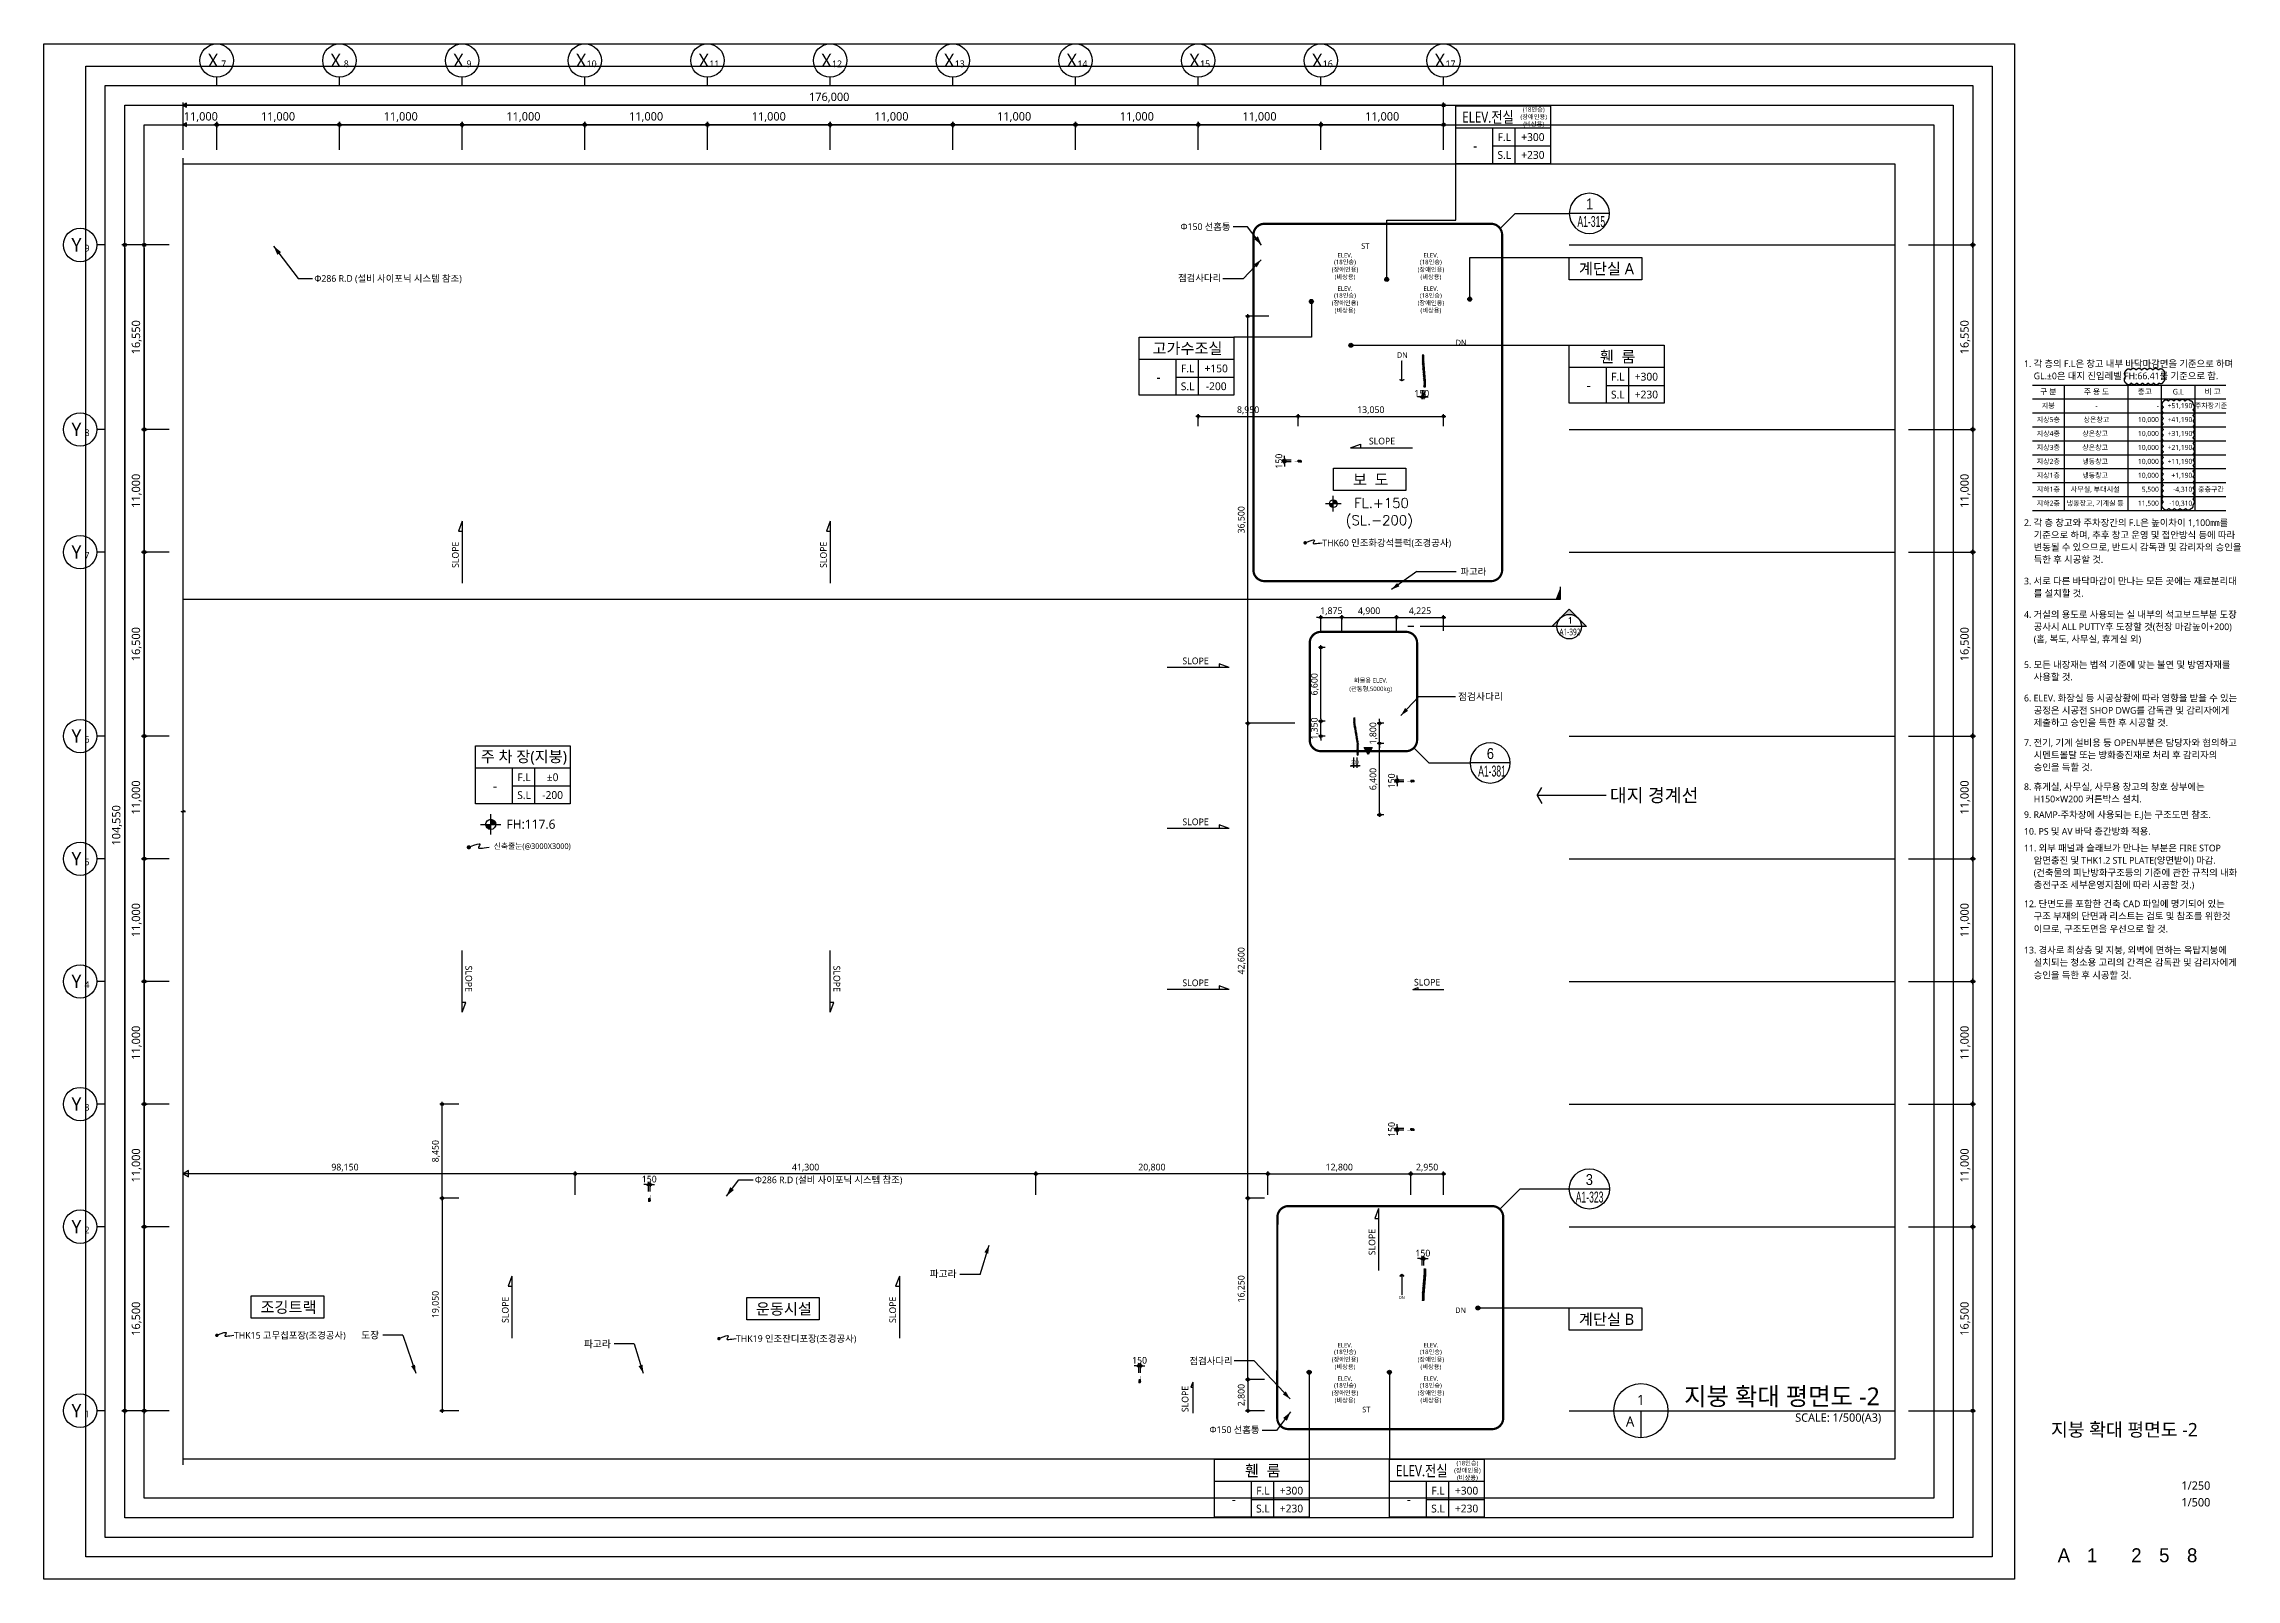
# Model space of a CAD drawing. Header units: millimetres. Extents: x 45782458 to 46215946, y 191740 to 1509539.
# Drawn here: x 46006272 to 46202835, y 191740 to 329440 of the extents above; entities that cross this region are included whole.
import ezdxf
from ezdxf.enums import TextEntityAlignment as Align

# ---------------------------------------------------------------- set-up
doc = ezdxf.new("R2010")
doc.units = ezdxf.units.MM
doc.header["$LTSCALE"] = 1000
doc.header["$MEASUREMENT"] = 0
doc.header["$PDSIZE"] = -10
doc.linetypes.add('ACAD_ISO03W100', pattern=[30, 12, -18])
doc.linetypes.add('SYM$0$DASHDOT', pattern=[1, 0.5, -0.25, 0, -0.25])
doc.layers.get('0').update_dxf_attribs({"linetype": 'CONTINUOUS'})
doc.layers.get('Defpoints').update_dxf_attribs({"color": 171, "linetype": 'CONTINUOUS'})
for name, color, linetype in [('cen', 14, 'CONTINUOUS'), ('DIM', 7, 'CONTINUOUS'), ('LED', 7, 'CONTINUOUS'), ('NDIM', 7, 'CONTINUOUS'), ('SYM', 7, 'CONTINUOUS'), ('SYM(AXIS)', 7, 'CONTINUOUS'), ('SYM(STAIR)', 251, 'CONTINUOUS'), ('SYM(단차_HATCH)', 252, 'CONTINUOUS'), ('SYM(단차_LINE)', 2, 'CONTINUOUS'), ('SYMBOL', 7, 'CONTINUOUS'), ('TEXT', 3, 'CONTINUOUS'), ('TEXT(AXIS)', 2, 'CONTINUOUS'), ('TEXT(MIN)', 7, 'CONTINUOUS'), ('TEXT(노트)', 7, 'CONTINUOUS'), ('TEXT(실명)', 3, 'CONTINUOUS'), ('TEXT-TITLE', 6, 'CONTINUOUS'), ('TEXT-기입', 6, 'CONTINUOUS'), ('TITLE', 7, 'CONTINUOUS'), ('구간정리', 6, 'CONTINUOUS'), ('구간정리-TEXT', 3, 'CONTINUOUS')]:
    doc.layers.add(name, color=color, linetype=linetype)
doc.layers.add('VE변경사항적용-20220616', color=10, linetype='CONTINUOUS', plot=False)
doc.styles.add('CGS', font='cgse', dxfattribs={"bigfont": 'cgs'})
doc.styles.add('SIM', font='simplex.shx')
doc.styles.add('SYM$0$ARIAL', font='arial.ttf')
doc.styles.add('SYM$0$돋움', font='', dxfattribs={"width": 0.9})
doc.styles.add('TE', font='malgun_0.ttf')
doc.styles.add('나눔바른고딕', font='NanumBarunGothic.ttf')
doc.styles.get('SYM$0$돋움').set_extended_font_data('Dotum')
doc.dimstyles.new('BA', dxfattribs={"dimscale": 500, "dimtxt": 3, "dimasz": 1, "dimexe": 1, "dimexo": 5, "dimgap": 0.9, "dimtad": 1, "dimdec": 0, "dimdsep": 46, "dimlunit": 6, "dimtxsty": 'TE', "dimblk": 'DDD', "dimcen": 2.5, "dimclrd": 256, "dimclre": 256, "dimclrt": 3, "dimazin": 2, "dimtfac": 1, "dimtdec": 0, "dimtix": 1, "dimtmove": 2, "dimatfit": 3, "dimldrblk": 'DDD', "dimfxl": 1, "dimtolj": 1, "dimtzin": 0, "dimarcsym": 2})
doc.dimstyles.new('NDIM 1200', dxfattribs={"dimscale": 500, "dimtxt": 3, "dimasz": 1, "dimexe": 2, "dimexo": 2, "dimgap": 1, "dimtad": 1, "dimdec": 0, "dimdsep": 46, "dimtxsty": 'CGS', "dimblk": 'DOT0', "dimcen": 1, "dimdle": 8, "dimclrd": 2, "dimclre": 2, "dimclrt": 2, "dimadec": 0, "dimazin": 0, "dimtfac": 1, "dimtdec": 0, "dimtix": 1, "dimtmove": 2, "dimatfit": 3, "dimldrblk": 'DOT0', "dimfxl": 1, "dimtolj": 1, "dimtzin": 0, "dimlwd": -1, "dimlwe": -1, "dimarcsym": 0})

msp = doc.modelspace()

# ---------------------------------------------------------------- texts
at = {"layer": 'NDIM', "color": 3, "ltscale": 0.4, "attachment_point": 5, "style": 'TE'}
for s, insert, char_height in [('\\A1;176,000', (46076690.1, 324617.6), 750), ('\\A1;11,000', (46020347.4, 322867.6), 750), ('\\A1;98,150', (46033272.3, 228643.3), 600)]:
    msp.add_mtext(s, dxfattribs=dict(at, insert=insert, char_height=char_height))
at = {"layer": 'SYMBOL', "color": 3, "style": 'SIM'}
for s, p in [('(SL.-200)', (46129032.8, 286276.5)), ('FL.+150', (46128664.3, 287821.3))]:
    msp.add_text(s, height=875, dxfattribs=at).set_placement(p, align=Align.RIGHT)
at = {"layer": 'SYMBOL', "style": '나눔바른고딕'}
msp.add_text('FH:117.6', height=825, dxfattribs=at).set_placement((46047756.1, 259038.5))
at = {"layer": 'TEXT', "style": '나눔바른고딕'}
msp.add_text('지붕 확대 평면도 -2', height=1600, dxfattribs=at).set_placement((46153343, 207336.2))
for s, p in [('1', (46149465.3, 207821)), ('A', (46148495.6, 205881.6))]:
    msp.add_text(s, height=900, dxfattribs=at).set_placement(p, align=Align.MIDDLE)
msp.add_text('SCALE: 1/500(A3)', height=750, dxfattribs=at).set_placement((46171013.6, 206608.9), align=Align.TOP_RIGHT)
at = {"layer": 'TEXT(AXIS)', "style": '나눔바른고딕'}
for s, height, p in [('X', 1200, (46021443.2, 327950.1)), ('X', 1200, (46032443.2, 327950.1)), ('X', 1200, (46043443.2, 327950.1)), ('X', 1200, (46054443.2, 327950.1)), ('X', 1200, (46065443.2, 327950.1)), ('X', 1200, (46076443.2, 327950.1)), ('X', 1200, (46087443.2, 327950.1)), ('X', 1200, (46098443.2, 327950.1)), ('X', 1200, (46109443.2, 327950.1)), ('X', 1200, (46120443.2, 327950.1)), ('X', 1200, (46131443.2, 327950.1)), ('7', 600, (46022391.3, 327650.2)), ('8', 600, (46033391.3, 327650.2)), ('9', 600, (46044391.3, 327650.2)), ('10', 600, (46055391.3, 327650.2)), ('11', 600, (46066391.3, 327650.2)), ('12', 600, (46077391.3, 327650.2)), ('13', 600, (46088391.3, 327650.2)), ('14', 600, (46099391.3, 327650.2)), ('15', 600, (46110391.3, 327650.2)), ('16', 600, (46121391.3, 327650.2)), ('17', 600, (46132391.3, 327650.2)), ('Y', 1200, (46009193.2, 311411.3)), ('9', 600, (46010141.3, 311111.4)), ('Y', 1200, (46009193.2, 294861.3)), ('8', 600, (46010141.3, 294561.4)), ('Y', 1200, (46009193.2, 283861.3)), ('7', 600, (46010141.3, 283561.4)), ('Y', 1200, (46009193.2, 267361.3)), ('6', 600, (46010141.3, 267061.4)), ('Y', 1200, (46009193.2, 256361.3)), ('5', 600, (46010141.3, 256061.4)), ('Y', 1200, (46009193.2, 245361.3)), ('4', 600, (46010141.3, 245061.4)), ('Y', 1200, (46009193.2, 234361.3)), ('3', 600, (46010141.3, 234061.4)), ('Y', 1200, (46009193.2, 223361.3)), ('2', 600, (46010141.3, 223061.4)), ('Y', 1200, (46009193.2, 206861.3)), ('1', 600, (46010141.3, 206561.4))]:
    msp.add_text(s, height=height, dxfattribs=at).set_placement(p, align=Align.MIDDLE)
at = {"layer": 'TEXT(MIN)', "style": '나눔바른고딕'}
for s, p in [('(장애인용)', (46139855.8, 322699.4)), ('(18인승)', (46139855.8, 323349.4)), ('(비상용)', (46139855.8, 322049.4)), ('(장애인용)', (46133913, 201299.4)), ('(18인승)', (46133913, 201949.4)), ('(비상용)', (46133913, 200649.4))]:
    msp.add_text(s, height=400, dxfattribs=at).set_placement(p, align=Align.CENTER)
for p in [(46112675.1, 313041.5), (46115275.1, 205144.4)]:
    msp.add_text('Φ150 선홈통', height=600, dxfattribs=at).set_placement(p, align=Align.MIDDLE_RIGHT)
for s, height, p in [('ST', 500, (46124755.2, 311304.1)), ('ST', 500, (46124755.2, 311304.1)), ('DN', 500, (46133346.7, 302645.8)), ('DN', 500, (46128071.1, 301526.8)), ('DN', 250, (46128032.2, 217000.9)), ('DN', 500, (46133301.4, 215855.2)), ('ST', 500, (46124846.2, 206953.3))]:
    msp.add_text(s, height=height, dxfattribs=at).set_placement(p, align=Align.MIDDLE_CENTER)
for s, height, p in [('Φ286 R.D (설비 사이포닉 시스템 참조)', 600, (46030527.3, 308395.9)), ('점검사다리', 600, (46107969.2, 308442.9)), ('SLOPE', 600, (46125072.7, 293811.7)), ('THK60 인조화강석블럭(조경공사)', 600, (46120890, 284684)), ('파고라', 600, (46133284.6, 282107.2)), ('SLOPE', 600, (46108356.7, 274100)), ('SLOPE', 600, (46108356.7, 259662.5)), ('신축줄눈(@3000X3000)', 500, (46046602.6, 257482.7)), ('SLOPE', 600, (46108356.7, 245225)), ('SLOPE', 600, (46129116.6, 245278.7)), ('Φ286 R.D (설비 사이포닉 시스템 참조)', 600, (46070024.5, 227554)), ('THK15 고무칩포장(조경공사)', 600, (46023317.9, 213610.2)), ('THK19 인조잔디포장(조경공사)', 600, (46068332.5, 213317.8)), ('점검사다리', 600, (46108993.7, 211316.2))]:
    msp.add_text(s, height=height, dxfattribs=at).set_placement(p, align=Align.MIDDLE_LEFT)
for rotation, p in [(90, (46043173.6, 282435.7)), (90, (46076173.6, 282435.7)), (270, (46044371, 246767)), (270, (46077371, 246767)), (90, (46125354, 220792.9)), (90, (46047642.7, 214719.5)), (90, (46082378.5, 214719.5)), (90, (46108599.4, 206718.8))]:
    msp.add_text('SLOPE', height=600, rotation=rotation, dxfattribs=at).set_placement(p, align=Align.MIDDLE_LEFT)
at = {"layer": 'TEXT(노트)', "style": '나눔바른고딕'}
for s, p in [('ELEV.', (46122934.7, 310474.5)), ('ELEV.', (46130634.7, 310474.5)), ('(장애인용)', (46122934.7, 309188.1)), ('(18인승)', (46122934.7, 309860.1)), ('(비상용)', (46122934.7, 308527.1)), ('(장애인용)', (46130634.7, 309188.1)), ('(18인승)', (46130634.7, 309860.1)), ('(비상용)', (46130634.7, 308527.1)), ('(18인승)', (46122934.7, 306860.1)), ('ELEV.', (46122934.7, 307474.5)), ('(18인승)', (46130634.7, 306860.1)), ('ELEV.', (46130634.7, 307474.5)), ('(장애인용)', (46122934.7, 306188.1)), ('(비상용)', (46122934.7, 305527.1)), ('(장애인용)', (46130634.7, 306188.1)), ('(비상용)', (46130634.7, 305527.1)), ('(관통형,5000kg)', (46125236.1, 271561.8)), ('화물용 ELEV.', (46125236.1, 272365.2)), ('(18인승)', (46122934.7, 212110.1)), ('ELEV.', (46122934.7, 212724.5)), ('(18인승)', (46130634.7, 212110.1)), ('ELEV.', (46130634.7, 212724.5)), ('(장애인용)', (46122934.7, 211438.1)), ('(비상용)', (46122934.7, 210777.1)), ('(장애인용)', (46130634.7, 211438.1)), ('(비상용)', (46130634.7, 210777.1)), ('(장애인용)', (46122934.7, 208438.1)), ('(18인승)', (46122934.7, 209110.1)), ('ELEV.', (46122934.7, 209724.5)), ('(장애인용)', (46130634.7, 208438.1)), ('(18인승)', (46130634.7, 209110.1)), ('ELEV.', (46130634.7, 209724.5)), ('(비상용)', (46122934.7, 207777.1)), ('(비상용)', (46130634.7, 207777.1))]:
    msp.add_text(s, height=400, dxfattribs=at).set_placement(p, align=Align.MIDDLE)
for s, height, p in [('1', 600, (46142908.9, 277425.7)), ('대지 경계선', 1200, (46146680.9, 261441.7))]:
    msp.add_text(s, height=height, dxfattribs=at).set_placement(p)
at = {"layer": 'TEXT(노트)', "style": '나눔바른고딕', "width": 0.6}
msp.add_text('A1-392', height=600, dxfattribs=at).set_placement((46142157.2, 276395.3))
at = {"layer": 'TEXT(노트)', "style": '나눔바른고딕'}
for s, p in [('점검사다리', (46133070.9, 270898.4)), ('파고라', (46085697.5, 219127.5)), ('도장', (46034725, 213631)), ('파고라', (46054697.5, 212838.5))]:
    msp.add_text(s, height=625, dxfattribs=at).set_placement(p, align=Align.MIDDLE_LEFT)
at = {"layer": 'TEXT(실명)', "style": '나눔바른고딕', "width": 0.8}
for p in [(46135754.9, 322884.3), (46129812.1, 201484.3)]:
    msp.add_text('ELEV.전실', height=1000, dxfattribs=at).set_placement(p, align=Align.MIDDLE)
at = {"layer": 'TEXT(실명)', "style": '나눔바른고딕'}
for s, p in [('계단실 A', (46146379.9, 309280.1)), ('고가수조실', (46108810, 302136)), ('휀  룸', (46147379.9, 301395.5)), ('보  도', (46125241.2, 290377.6)), ('주 차 장(지붕)', (46049314.4, 265472.1)), ('조깅트랙', (46028208.7, 216144.4)), ('운동시설', (46072625.5, 215988.3)), ('계단실 B', (46146379.9, 215055.5)), ('휀  룸', (46115560, 201484.3))]:
    msp.add_text(s, height=1000, dxfattribs=at).set_placement(p, align=Align.MIDDLE)
at = {"layer": 'TEXT-TITLE', "style": '나눔바른고딕'}
msp.add_text('지붕 확대 평면도 -2', height=1200, dxfattribs=at).set_placement((46192814.3, 204548), align=Align.CENTER)
at = {"layer": 'TEXT-기입', "style": '나눔바른고딕'}
for s, height, p in [('+300', 700, (46139781.2, 321078)), ('-', 900, (46134606.4, 320303.5)), ('+230', 700, (46139781.2, 319478)), ('-', 900, (46106213.6, 299555.2)), ('+150', 700, (46111388.4, 300329.8)), ('-200', 700, (46111388.4, 298729.8)), ('+300', 700, (46149958.3, 299589.2)), ('-', 900, (46144783.5, 298814.7)), ('+230', 700, (46149958.3, 297989.2)), ('±0', 700, (46051892.8, 263665.9)), ('-', 900, (46046718, 262891.3)), ('-200', 700, (46051892.8, 262065.9)), ('-', 900, (46112963.6, 198903.5)), ('+300', 700, (46118138.4, 199678)), ('-', 900, (46128663.6, 198903.5)), ('+300', 700, (46133838.4, 199678)), ('+230', 700, (46118138.4, 198078)), ('+230', 700, (46133838.4, 198078))]:
    msp.add_text(s, height=height, dxfattribs=at).set_placement(p, align=Align.MIDDLE)
for s, p in [('1/250', (46197923.2, 199534.9)), ('1/500', (46197923.2, 198034.9))]:
    msp.add_text(s, height=750, dxfattribs=at).set_placement(p, align=Align.BOTTOM_LEFT)
at = {"layer": 'TEXT-기입', "style": 'CGS'}
for s, p in [('A', (46187391.7, 193884.9)), ('1', (46189923.1, 193884.9)), ('2', (46193891.7, 193884.9)), ('5', (46196391.7, 193884.9)), ('8', (46198891.7, 193884.9))]:
    msp.add_text(s, height=1250, dxfattribs=at).set_placement(p, align=Align.MIDDLE_CENTER)

# ---------------------------------------------------------------- blocks, each defined once
blk = doc.blocks.new('DDD')
at = {"layer": 'DIM', "color": 0}
for p, q in [((-1, 0), (1, 0)), ((0, -1), (0, 1))]:
    blk.add_line(p, q, dxfattribs=at)
for radius in [0.6, 0.3]:
    blk.add_circle((0, 0), radius, dxfattribs=at)
blk = doc.blocks.new('*D416')
at = {"layer": 'Defpoints', "color": 0, "ltscale": 0.4, "transparency": 16777216}
for p in [(46021772, 322190), (46021772, 318690), (46032772, 318690)]:
    blk.add_point(p, dxfattribs=at)
at = {"layer": 'NDIM', "lineweight": -2, "ltscale": 0.4, "transparency": 16777216}
for p, q in [((46021772, 319940), (46021772, 322440)), ((46032772, 319940), (46032772, 322440)), ((46032522, 322190), (46022022, 322190))]:
    blk.add_line(p, q, dxfattribs=at)
at = {"layer": 'NDIM', "lineweight": -2, "ltscale": 0.4, "transparency": 16777216, "xscale": 250, "yscale": 250, "zscale": 250, "rotation": 180}
blk.add_blockref('DDD', (46021772, 322190), dxfattribs=at)
at = {"layer": 'NDIM', "lineweight": -2, "ltscale": 0.4, "transparency": 16777216, "xscale": 250, "yscale": 250, "zscale": 250}
blk.add_blockref('DDD', (46032772, 322190), dxfattribs=at)
at = {"layer": 'NDIM', "color": 3, "ltscale": 0.4, "transparency": 16777216, "insert": (46027272, 322868), "char_height": 750, "attachment_point": 5, "style": 'TE'}
blk.add_mtext('\\A1;11,000', dxfattribs=at)
blk = doc.blocks.new('A$C2F20087E')
at = {"layer": 'SYM(AXIS)'}
blk.add_line((600, 0), (600, 300), dxfattribs=at)
blk.add_circle((600, 900), 600, dxfattribs=at)
blk = doc.blocks.new('*D417')
at = {"layer": 'Defpoints', "color": 0, "ltscale": 0.4, "transparency": 16777216}
for p in [(46032772, 322190), (46032772, 318690), (46043772, 318690)]:
    blk.add_point(p, dxfattribs=at)
at = {"layer": 'NDIM', "lineweight": -2, "ltscale": 0.4, "transparency": 16777216}
for p, q in [((46032772, 319940), (46032772, 322440)), ((46043772, 319940), (46043772, 322440)), ((46043522, 322190), (46033022, 322190))]:
    blk.add_line(p, q, dxfattribs=at)
at = {"layer": 'NDIM', "lineweight": -2, "ltscale": 0.4, "transparency": 16777216, "xscale": 250, "yscale": 250, "zscale": 250, "rotation": 180}
blk.add_blockref('DDD', (46032772, 322190), dxfattribs=at)
at = {"layer": 'NDIM', "lineweight": -2, "ltscale": 0.4, "transparency": 16777216, "xscale": 250, "yscale": 250, "zscale": 250}
blk.add_blockref('DDD', (46043772, 322190), dxfattribs=at)
at = {"layer": 'NDIM', "color": 3, "ltscale": 0.4, "transparency": 16777216, "insert": (46038272, 322868), "char_height": 750, "attachment_point": 5, "style": 'TE'}
blk.add_mtext('\\A1;11,000', dxfattribs=at)
blk = doc.blocks.new('*D418')
at = {"layer": 'Defpoints', "color": 0, "ltscale": 0.4, "transparency": 16777216}
for p in [(46043772, 322190), (46043772, 318690), (46054772, 318690)]:
    blk.add_point(p, dxfattribs=at)
at = {"layer": 'NDIM', "lineweight": -2, "ltscale": 0.4, "transparency": 16777216}
for p, q in [((46043772, 319940), (46043772, 322440)), ((46054772, 319940), (46054772, 322440)), ((46054522, 322190), (46044022, 322190))]:
    blk.add_line(p, q, dxfattribs=at)
at = {"layer": 'NDIM', "lineweight": -2, "ltscale": 0.4, "transparency": 16777216, "xscale": 250, "yscale": 250, "zscale": 250, "rotation": 180}
blk.add_blockref('DDD', (46043772, 322190), dxfattribs=at)
at = {"layer": 'NDIM', "lineweight": -2, "ltscale": 0.4, "transparency": 16777216, "xscale": 250, "yscale": 250, "zscale": 250}
blk.add_blockref('DDD', (46054772, 322190), dxfattribs=at)
at = {"layer": 'NDIM', "color": 3, "ltscale": 0.4, "transparency": 16777216, "insert": (46049272, 322868), "char_height": 750, "attachment_point": 5, "style": 'TE'}
blk.add_mtext('\\A1;11,000', dxfattribs=at)
blk = doc.blocks.new('*D419')
at = {"layer": 'Defpoints', "color": 0, "ltscale": 0.4, "transparency": 16777216}
for p in [(46054772, 322190), (46054772, 318690), (46065772, 318690)]:
    blk.add_point(p, dxfattribs=at)
at = {"layer": 'NDIM', "lineweight": -2, "ltscale": 0.4, "transparency": 16777216}
for p, q in [((46054772, 319940), (46054772, 322440)), ((46065772, 319940), (46065772, 322440)), ((46065522, 322190), (46055022, 322190))]:
    blk.add_line(p, q, dxfattribs=at)
at = {"layer": 'NDIM', "lineweight": -2, "ltscale": 0.4, "transparency": 16777216, "xscale": 250, "yscale": 250, "zscale": 250, "rotation": 180}
blk.add_blockref('DDD', (46054772, 322190), dxfattribs=at)
at = {"layer": 'NDIM', "lineweight": -2, "ltscale": 0.4, "transparency": 16777216, "xscale": 250, "yscale": 250, "zscale": 250}
blk.add_blockref('DDD', (46065772, 322190), dxfattribs=at)
at = {"layer": 'NDIM', "color": 3, "ltscale": 0.4, "transparency": 16777216, "insert": (46060272, 322868), "char_height": 750, "attachment_point": 5, "style": 'TE'}
blk.add_mtext('\\A1;11,000', dxfattribs=at)
blk = doc.blocks.new('*D420')
at = {"layer": 'Defpoints', "color": 0, "ltscale": 0.4, "transparency": 16777216}
for p in [(46065772, 322190), (46065772, 318690), (46076772, 318690)]:
    blk.add_point(p, dxfattribs=at)
at = {"layer": 'NDIM', "lineweight": -2, "ltscale": 0.4, "transparency": 16777216}
for p, q in [((46065772, 319940), (46065772, 322440)), ((46076772, 319940), (46076772, 322440)), ((46076522, 322190), (46066022, 322190))]:
    blk.add_line(p, q, dxfattribs=at)
at = {"layer": 'NDIM', "lineweight": -2, "ltscale": 0.4, "transparency": 16777216, "xscale": 250, "yscale": 250, "zscale": 250, "rotation": 180}
blk.add_blockref('DDD', (46065772, 322190), dxfattribs=at)
at = {"layer": 'NDIM', "lineweight": -2, "ltscale": 0.4, "transparency": 16777216, "xscale": 250, "yscale": 250, "zscale": 250}
blk.add_blockref('DDD', (46076772, 322190), dxfattribs=at)
at = {"layer": 'NDIM', "color": 3, "ltscale": 0.4, "transparency": 16777216, "insert": (46071272, 322868), "char_height": 750, "attachment_point": 5, "style": 'TE'}
blk.add_mtext('\\A1;11,000', dxfattribs=at)
blk = doc.blocks.new('*D421')
at = {"layer": 'Defpoints', "color": 0, "ltscale": 0.4, "transparency": 16777216}
for p in [(46076772, 322190), (46076772, 318690), (46087772, 318690)]:
    blk.add_point(p, dxfattribs=at)
at = {"layer": 'NDIM', "lineweight": -2, "ltscale": 0.4, "transparency": 16777216}
for p, q in [((46076772, 319940), (46076772, 322440)), ((46087772, 319940), (46087772, 322440)), ((46087522, 322190), (46077022, 322190))]:
    blk.add_line(p, q, dxfattribs=at)
at = {"layer": 'NDIM', "lineweight": -2, "ltscale": 0.4, "transparency": 16777216, "xscale": 250, "yscale": 250, "zscale": 250, "rotation": 180}
blk.add_blockref('DDD', (46076772, 322190), dxfattribs=at)
at = {"layer": 'NDIM', "lineweight": -2, "ltscale": 0.4, "transparency": 16777216, "xscale": 250, "yscale": 250, "zscale": 250}
blk.add_blockref('DDD', (46087772, 322190), dxfattribs=at)
at = {"layer": 'NDIM', "color": 3, "ltscale": 0.4, "transparency": 16777216, "insert": (46082272, 322868), "char_height": 750, "attachment_point": 5, "style": 'TE'}
blk.add_mtext('\\A1;11,000', dxfattribs=at)
blk = doc.blocks.new('*D422')
at = {"layer": 'Defpoints', "color": 0, "ltscale": 0.4, "transparency": 16777216}
for p in [(46087772, 322190), (46087772, 318690), (46098772, 318690)]:
    blk.add_point(p, dxfattribs=at)
at = {"layer": 'NDIM', "lineweight": -2, "ltscale": 0.4, "transparency": 16777216}
for p, q in [((46087772, 319940), (46087772, 322440)), ((46098772, 319940), (46098772, 322440)), ((46098522, 322190), (46088022, 322190))]:
    blk.add_line(p, q, dxfattribs=at)
at = {"layer": 'NDIM', "lineweight": -2, "ltscale": 0.4, "transparency": 16777216, "xscale": 250, "yscale": 250, "zscale": 250, "rotation": 180}
blk.add_blockref('DDD', (46087772, 322190), dxfattribs=at)
at = {"layer": 'NDIM', "lineweight": -2, "ltscale": 0.4, "transparency": 16777216, "xscale": 250, "yscale": 250, "zscale": 250}
blk.add_blockref('DDD', (46098772, 322190), dxfattribs=at)
at = {"layer": 'NDIM', "color": 3, "ltscale": 0.4, "transparency": 16777216, "insert": (46093272, 322868), "char_height": 750, "attachment_point": 5, "style": 'TE'}
blk.add_mtext('\\A1;11,000', dxfattribs=at)
blk = doc.blocks.new('*D423')
at = {"layer": 'Defpoints', "color": 0, "ltscale": 0.4, "transparency": 16777216}
for p in [(46098772, 322190), (46098772, 318690), (46109772, 318690)]:
    blk.add_point(p, dxfattribs=at)
at = {"layer": 'NDIM', "lineweight": -2, "ltscale": 0.4, "transparency": 16777216}
for p, q in [((46098772, 319940), (46098772, 322440)), ((46109772, 319940), (46109772, 322440)), ((46109522, 322190), (46099022, 322190))]:
    blk.add_line(p, q, dxfattribs=at)
at = {"layer": 'NDIM', "lineweight": -2, "ltscale": 0.4, "transparency": 16777216, "xscale": 250, "yscale": 250, "zscale": 250, "rotation": 180}
blk.add_blockref('DDD', (46098772, 322190), dxfattribs=at)
at = {"layer": 'NDIM', "lineweight": -2, "ltscale": 0.4, "transparency": 16777216, "xscale": 250, "yscale": 250, "zscale": 250}
blk.add_blockref('DDD', (46109772, 322190), dxfattribs=at)
at = {"layer": 'NDIM', "color": 3, "ltscale": 0.4, "transparency": 16777216, "insert": (46104272, 322868), "char_height": 750, "attachment_point": 5, "style": 'TE'}
blk.add_mtext('\\A1;11,000', dxfattribs=at)
blk = doc.blocks.new('*D424')
at = {"layer": 'Defpoints', "color": 0, "ltscale": 0.4, "transparency": 16777216}
for p in [(46109772, 322190), (46109772, 318690), (46120772, 318690)]:
    blk.add_point(p, dxfattribs=at)
at = {"layer": 'NDIM', "lineweight": -2, "ltscale": 0.4, "transparency": 16777216}
for p, q in [((46109772, 319940), (46109772, 322440)), ((46120772, 319940), (46120772, 322440)), ((46120522, 322190), (46110022, 322190))]:
    blk.add_line(p, q, dxfattribs=at)
at = {"layer": 'NDIM', "lineweight": -2, "ltscale": 0.4, "transparency": 16777216, "xscale": 250, "yscale": 250, "zscale": 250, "rotation": 180}
blk.add_blockref('DDD', (46109772, 322190), dxfattribs=at)
at = {"layer": 'NDIM', "lineweight": -2, "ltscale": 0.4, "transparency": 16777216, "xscale": 250, "yscale": 250, "zscale": 250}
blk.add_blockref('DDD', (46120772, 322190), dxfattribs=at)
at = {"layer": 'NDIM', "color": 3, "ltscale": 0.4, "transparency": 16777216, "insert": (46115272, 322868), "char_height": 750, "attachment_point": 5, "style": 'TE'}
blk.add_mtext('\\A1;11,000', dxfattribs=at)
blk = doc.blocks.new('*D425')
at = {"layer": 'Defpoints', "color": 0, "ltscale": 0.4, "transparency": 16777216}
for p in [(46120772, 322190), (46120772, 318690), (46131772, 318690)]:
    blk.add_point(p, dxfattribs=at)
at = {"layer": 'NDIM', "lineweight": -2, "ltscale": 0.4, "transparency": 16777216}
for p, q in [((46120772, 319940), (46120772, 322440)), ((46131772, 319940), (46131772, 322440)), ((46131522, 322190), (46121022, 322190))]:
    blk.add_line(p, q, dxfattribs=at)
at = {"layer": 'NDIM', "lineweight": -2, "ltscale": 0.4, "transparency": 16777216, "xscale": 250, "yscale": 250, "zscale": 250, "rotation": 180}
blk.add_blockref('DDD', (46120772, 322190), dxfattribs=at)
at = {"layer": 'NDIM', "lineweight": -2, "ltscale": 0.4, "transparency": 16777216, "xscale": 250, "yscale": 250, "zscale": 250}
blk.add_blockref('DDD', (46131772, 322190), dxfattribs=at)
at = {"layer": 'NDIM', "color": 3, "ltscale": 0.4, "transparency": 16777216, "insert": (46126272, 322868), "char_height": 750, "attachment_point": 5, "style": 'TE'}
blk.add_mtext('\\A1;11,000', dxfattribs=at)
blk = doc.blocks.new('*D426')
at = {"layer": 'Defpoints', "color": 0, "ltscale": 0.4, "transparency": 16777216}
for p in [(46018772, 223351), (46015272, 206851), (46018772, 206851)]:
    blk.add_point(p, dxfattribs=at)
at = {"layer": 'NDIM', "lineweight": -2, "ltscale": 0.4, "transparency": 16777216}
for p, q in [((46017522, 223351), (46015022, 223351)), ((46015272, 223101), (46015272, 207101)), ((46017522, 206851), (46015022, 206851))]:
    blk.add_line(p, q, dxfattribs=at)
at = {"layer": 'NDIM', "lineweight": -2, "ltscale": 0.4, "transparency": 16777216, "xscale": 250, "yscale": 250, "zscale": 250}
for p, rotation in [((46015272, 223351), 90), ((46015272, 206851), 270)]:
    blk.add_blockref('DDD', p, dxfattribs=dict(at, rotation=rotation))
at = {"layer": 'NDIM', "color": 3, "ltscale": 0.4, "transparency": 16777216, "insert": (46014595, 215101), "char_height": 750, "attachment_point": 5, "rotation": 90, "style": 'TE'}
blk.add_mtext('\\A1;16,500', dxfattribs=at)
blk = doc.blocks.new('*D427')
at = {"layer": 'Defpoints', "color": 0, "ltscale": 0.4, "transparency": 16777216}
for p in [(46018772, 234351), (46015272, 223351), (46018772, 223351)]:
    blk.add_point(p, dxfattribs=at)
at = {"layer": 'NDIM', "lineweight": -2, "ltscale": 0.4, "transparency": 16777216}
for p, q in [((46017522, 234351), (46015022, 234351)), ((46015272, 234101), (46015272, 223601)), ((46017522, 223351), (46015022, 223351))]:
    blk.add_line(p, q, dxfattribs=at)
at = {"layer": 'NDIM', "lineweight": -2, "ltscale": 0.4, "transparency": 16777216, "xscale": 250, "yscale": 250, "zscale": 250}
for p, rotation in [((46015272, 234351), 90), ((46015272, 223351), 270)]:
    blk.add_blockref('DDD', p, dxfattribs=dict(at, rotation=rotation))
at = {"layer": 'NDIM', "color": 3, "ltscale": 0.4, "transparency": 16777216, "insert": (46014595, 228851), "char_height": 750, "attachment_point": 5, "rotation": 90, "style": 'TE'}
blk.add_mtext('\\A1;11,000', dxfattribs=at)
blk = doc.blocks.new('*D428')
at = {"layer": 'Defpoints', "color": 0, "ltscale": 0.4, "transparency": 16777216}
for p in [(46018772, 245351), (46015272, 234351), (46018772, 234351)]:
    blk.add_point(p, dxfattribs=at)
at = {"layer": 'NDIM', "lineweight": -2, "ltscale": 0.4, "transparency": 16777216}
for p, q in [((46017522, 245351), (46015022, 245351)), ((46015272, 245101), (46015272, 234601)), ((46017522, 234351), (46015022, 234351))]:
    blk.add_line(p, q, dxfattribs=at)
at = {"layer": 'NDIM', "lineweight": -2, "ltscale": 0.4, "transparency": 16777216, "xscale": 250, "yscale": 250, "zscale": 250}
for p, rotation in [((46015272, 245351), 90), ((46015272, 234351), 270)]:
    blk.add_blockref('DDD', p, dxfattribs=dict(at, rotation=rotation))
at = {"layer": 'NDIM', "color": 3, "ltscale": 0.4, "transparency": 16777216, "insert": (46014595, 239851), "char_height": 750, "attachment_point": 5, "rotation": 90, "style": 'TE'}
blk.add_mtext('\\A1;11,000', dxfattribs=at)
blk = doc.blocks.new('*D429')
at = {"layer": 'Defpoints', "color": 0, "ltscale": 0.4, "transparency": 16777216}
for p in [(46018772, 256351), (46015272, 245351), (46018772, 245351)]:
    blk.add_point(p, dxfattribs=at)
at = {"layer": 'NDIM', "lineweight": -2, "ltscale": 0.4, "transparency": 16777216}
for p, q in [((46017522, 256351), (46015022, 256351)), ((46015272, 256101), (46015272, 245601)), ((46017522, 245351), (46015022, 245351))]:
    blk.add_line(p, q, dxfattribs=at)
at = {"layer": 'NDIM', "lineweight": -2, "ltscale": 0.4, "transparency": 16777216, "xscale": 250, "yscale": 250, "zscale": 250}
for p, rotation in [((46015272, 256351), 90), ((46015272, 245351), 270)]:
    blk.add_blockref('DDD', p, dxfattribs=dict(at, rotation=rotation))
at = {"layer": 'NDIM', "color": 3, "ltscale": 0.4, "transparency": 16777216, "insert": (46014595, 250851), "char_height": 750, "attachment_point": 5, "rotation": 90, "style": 'TE'}
blk.add_mtext('\\A1;11,000', dxfattribs=at)
blk = doc.blocks.new('*D430')
at = {"layer": 'Defpoints', "color": 0, "ltscale": 0.4, "transparency": 16777216}
for p in [(46018772, 267351), (46015272, 256351), (46018772, 256351)]:
    blk.add_point(p, dxfattribs=at)
at = {"layer": 'NDIM', "lineweight": -2, "ltscale": 0.4, "transparency": 16777216}
for p, q in [((46017522, 267351), (46015022, 267351)), ((46015272, 267101), (46015272, 256601)), ((46017522, 256351), (46015022, 256351))]:
    blk.add_line(p, q, dxfattribs=at)
at = {"layer": 'NDIM', "lineweight": -2, "ltscale": 0.4, "transparency": 16777216, "xscale": 250, "yscale": 250, "zscale": 250}
for p, rotation in [((46015272, 267351), 90), ((46015272, 256351), 270)]:
    blk.add_blockref('DDD', p, dxfattribs=dict(at, rotation=rotation))
at = {"layer": 'NDIM', "color": 3, "ltscale": 0.4, "transparency": 16777216, "insert": (46014595, 261851), "char_height": 750, "attachment_point": 5, "rotation": 90, "style": 'TE'}
blk.add_mtext('\\A1;11,000', dxfattribs=at)
blk = doc.blocks.new('*D431')
at = {"layer": 'Defpoints', "color": 0, "ltscale": 0.4, "transparency": 16777216}
for p in [(46018772, 283851), (46015272, 267351), (46018772, 267351)]:
    blk.add_point(p, dxfattribs=at)
at = {"layer": 'NDIM', "lineweight": -2, "ltscale": 0.4, "transparency": 16777216}
for p, q in [((46017522, 283851), (46015022, 283851)), ((46015272, 283601), (46015272, 267601)), ((46017522, 267351), (46015022, 267351))]:
    blk.add_line(p, q, dxfattribs=at)
at = {"layer": 'NDIM', "lineweight": -2, "ltscale": 0.4, "transparency": 16777216, "xscale": 250, "yscale": 250, "zscale": 250}
for p, rotation in [((46015272, 283851), 90), ((46015272, 267351), 270)]:
    blk.add_blockref('DDD', p, dxfattribs=dict(at, rotation=rotation))
at = {"layer": 'NDIM', "color": 3, "ltscale": 0.4, "transparency": 16777216, "insert": (46014595, 275601), "char_height": 750, "attachment_point": 5, "rotation": 90, "style": 'TE'}
blk.add_mtext('\\A1;16,500', dxfattribs=at)
blk = doc.blocks.new('*D432')
at = {"layer": 'Defpoints', "color": 0, "ltscale": 0.4, "transparency": 16777216}
for p in [(46018772, 294851), (46015272, 283851), (46018772, 283851)]:
    blk.add_point(p, dxfattribs=at)
at = {"layer": 'NDIM', "lineweight": -2, "ltscale": 0.4, "transparency": 16777216}
for p, q in [((46017522, 294851), (46015022, 294851)), ((46015272, 294601), (46015272, 284101)), ((46017522, 283851), (46015022, 283851))]:
    blk.add_line(p, q, dxfattribs=at)
at = {"layer": 'NDIM', "lineweight": -2, "ltscale": 0.4, "transparency": 16777216, "xscale": 250, "yscale": 250, "zscale": 250}
for p, rotation in [((46015272, 294851), 90), ((46015272, 283851), 270)]:
    blk.add_blockref('DDD', p, dxfattribs=dict(at, rotation=rotation))
at = {"layer": 'NDIM', "color": 3, "ltscale": 0.4, "transparency": 16777216, "insert": (46014595, 289351), "char_height": 750, "attachment_point": 5, "rotation": 90, "style": 'TE'}
blk.add_mtext('\\A1;11,000', dxfattribs=at)
blk = doc.blocks.new('*D433')
at = {"layer": 'Defpoints', "color": 0, "ltscale": 0.4, "transparency": 16777216}
for p in [(46018772, 311401), (46015272, 294851), (46018772, 294851)]:
    blk.add_point(p, dxfattribs=at)
at = {"layer": 'NDIM', "lineweight": -2, "ltscale": 0.4, "transparency": 16777216}
for p, q in [((46017522, 311401), (46015022, 311401)), ((46015272, 311151), (46015272, 295101)), ((46017522, 294851), (46015022, 294851))]:
    blk.add_line(p, q, dxfattribs=at)
at = {"layer": 'NDIM', "lineweight": -2, "ltscale": 0.4, "transparency": 16777216, "xscale": 250, "yscale": 250, "zscale": 250}
for p, rotation in [((46015272, 311401), 90), ((46015272, 294851), 270)]:
    blk.add_blockref('DDD', p, dxfattribs=dict(at, rotation=rotation))
at = {"layer": 'NDIM', "color": 3, "ltscale": 0.4, "transparency": 16777216, "insert": (46014595, 303126), "char_height": 750, "attachment_point": 5, "rotation": 90, "style": 'TE'}
blk.add_mtext('\\A1;16,550', dxfattribs=at)
blk = doc.blocks.new('*D434')
at = {"layer": 'Defpoints', "color": 0, "ltscale": 0.4, "transparency": 16777216}
for p in [(46018772, 311401), (46013522, 206851), (46018772, 206851)]:
    blk.add_point(p, dxfattribs=at)
at = {"layer": 'NDIM', "lineweight": -2, "ltscale": 0.4, "transparency": 16777216}
for p, q in [((46017522, 311401), (46013272, 311401)), ((46013522, 311151), (46013522, 207101)), ((46017522, 206851), (46013272, 206851))]:
    blk.add_line(p, q, dxfattribs=at)
at = {"layer": 'NDIM', "lineweight": -2, "ltscale": 0.4, "transparency": 16777216, "xscale": 250, "yscale": 250, "zscale": 250}
for p, rotation in [((46013522, 311401), 90), ((46013522, 206851), 270)]:
    blk.add_blockref('DDD', p, dxfattribs=dict(at, rotation=rotation))
at = {"layer": 'NDIM', "color": 3, "ltscale": 0.4, "transparency": 16777216, "insert": (46012828, 259351), "char_height": 750, "attachment_point": 5, "rotation": 90, "style": 'TE'}
blk.add_mtext('\\A1;104,550', dxfattribs=at)
blk = doc.blocks.new('*D629')
at = {"layer": 'Defpoints', "color": 0, "ltscale": 0.4, "transparency": 16777216}
for p in [(46172222, 223351), (46172222, 206851), (46179222, 206851)]:
    blk.add_point(p, dxfattribs=at)
at = {"layer": 'NDIM', "lineweight": -2, "ltscale": 0.4, "transparency": 16777216}
for p, q in [((46173472, 223351), (46179472, 223351)), ((46179222, 223101), (46179222, 207101)), ((46173472, 206851), (46179472, 206851))]:
    blk.add_line(p, q, dxfattribs=at)
at = {"layer": 'NDIM', "lineweight": -2, "ltscale": 0.4, "transparency": 16777216, "xscale": 250, "yscale": 250, "zscale": 250}
for p, rotation in [((46179222, 223351), 90), ((46179222, 206851), 270)]:
    blk.add_blockref('DDD', p, dxfattribs=dict(at, rotation=rotation))
at = {"layer": 'NDIM', "color": 3, "ltscale": 0.4, "transparency": 16777216, "insert": (46178545, 215101), "char_height": 750, "attachment_point": 5, "rotation": 90, "style": 'TE'}
blk.add_mtext('\\A1;16,500', dxfattribs=at)
blk = doc.blocks.new('*D630')
at = {"layer": 'Defpoints', "color": 0, "ltscale": 0.4, "transparency": 16777216}
for p in [(46172222, 234351), (46172222, 223351), (46179222, 223351)]:
    blk.add_point(p, dxfattribs=at)
at = {"layer": 'NDIM', "lineweight": -2, "ltscale": 0.4, "transparency": 16777216}
for p, q in [((46173472, 234351), (46179472, 234351)), ((46179222, 234101), (46179222, 223601)), ((46173472, 223351), (46179472, 223351))]:
    blk.add_line(p, q, dxfattribs=at)
at = {"layer": 'NDIM', "lineweight": -2, "ltscale": 0.4, "transparency": 16777216, "xscale": 250, "yscale": 250, "zscale": 250}
for p, rotation in [((46179222, 234351), 90), ((46179222, 223351), 270)]:
    blk.add_blockref('DDD', p, dxfattribs=dict(at, rotation=rotation))
at = {"layer": 'NDIM', "color": 3, "ltscale": 0.4, "transparency": 16777216, "insert": (46178545, 228851), "char_height": 750, "attachment_point": 5, "rotation": 90, "style": 'TE'}
blk.add_mtext('\\A1;11,000', dxfattribs=at)
blk = doc.blocks.new('*D631')
at = {"layer": 'Defpoints', "color": 0, "ltscale": 0.4, "transparency": 16777216}
for p in [(46172222, 245351), (46172222, 234351), (46179222, 234351)]:
    blk.add_point(p, dxfattribs=at)
at = {"layer": 'NDIM', "lineweight": -2, "ltscale": 0.4, "transparency": 16777216}
for p, q in [((46173472, 245351), (46179472, 245351)), ((46179222, 245101), (46179222, 234601)), ((46173472, 234351), (46179472, 234351))]:
    blk.add_line(p, q, dxfattribs=at)
at = {"layer": 'NDIM', "lineweight": -2, "ltscale": 0.4, "transparency": 16777216, "xscale": 250, "yscale": 250, "zscale": 250}
for p, rotation in [((46179222, 245351), 90), ((46179222, 234351), 270)]:
    blk.add_blockref('DDD', p, dxfattribs=dict(at, rotation=rotation))
at = {"layer": 'NDIM', "color": 3, "ltscale": 0.4, "transparency": 16777216, "insert": (46178545, 239851), "char_height": 750, "attachment_point": 5, "rotation": 90, "style": 'TE'}
blk.add_mtext('\\A1;11,000', dxfattribs=at)
blk = doc.blocks.new('*D632')
at = {"layer": 'Defpoints', "color": 0, "ltscale": 0.4, "transparency": 16777216}
for p in [(46172222, 256351), (46172222, 245351), (46179222, 245351)]:
    blk.add_point(p, dxfattribs=at)
at = {"layer": 'NDIM', "lineweight": -2, "ltscale": 0.4, "transparency": 16777216}
for p, q in [((46173472, 256351), (46179472, 256351)), ((46179222, 256101), (46179222, 245601)), ((46173472, 245351), (46179472, 245351))]:
    blk.add_line(p, q, dxfattribs=at)
at = {"layer": 'NDIM', "lineweight": -2, "ltscale": 0.4, "transparency": 16777216, "xscale": 250, "yscale": 250, "zscale": 250}
for p, rotation in [((46179222, 256351), 90), ((46179222, 245351), 270)]:
    blk.add_blockref('DDD', p, dxfattribs=dict(at, rotation=rotation))
at = {"layer": 'NDIM', "color": 3, "ltscale": 0.4, "transparency": 16777216, "insert": (46178545, 250851), "char_height": 750, "attachment_point": 5, "rotation": 90, "style": 'TE'}
blk.add_mtext('\\A1;11,000', dxfattribs=at)
blk = doc.blocks.new('*D633')
at = {"layer": 'Defpoints', "color": 0, "ltscale": 0.4, "transparency": 16777216}
for p in [(46172222, 267351), (46172222, 256351), (46179222, 256351)]:
    blk.add_point(p, dxfattribs=at)
at = {"layer": 'NDIM', "lineweight": -2, "ltscale": 0.4, "transparency": 16777216}
for p, q in [((46173472, 267351), (46179472, 267351)), ((46179222, 267101), (46179222, 256601)), ((46173472, 256351), (46179472, 256351))]:
    blk.add_line(p, q, dxfattribs=at)
at = {"layer": 'NDIM', "lineweight": -2, "ltscale": 0.4, "transparency": 16777216, "xscale": 250, "yscale": 250, "zscale": 250}
for p, rotation in [((46179222, 267351), 90), ((46179222, 256351), 270)]:
    blk.add_blockref('DDD', p, dxfattribs=dict(at, rotation=rotation))
at = {"layer": 'NDIM', "color": 3, "ltscale": 0.4, "transparency": 16777216, "insert": (46178545, 261851), "char_height": 750, "attachment_point": 5, "rotation": 90, "style": 'TE'}
blk.add_mtext('\\A1;11,000', dxfattribs=at)
blk = doc.blocks.new('*D634')
at = {"layer": 'Defpoints', "color": 0, "ltscale": 0.4, "transparency": 16777216}
for p in [(46172222, 283851), (46172222, 267351), (46179222, 267351)]:
    blk.add_point(p, dxfattribs=at)
at = {"layer": 'NDIM', "lineweight": -2, "ltscale": 0.4, "transparency": 16777216}
for p, q in [((46173472, 283851), (46179472, 283851)), ((46179222, 283601), (46179222, 267601)), ((46173472, 267351), (46179472, 267351))]:
    blk.add_line(p, q, dxfattribs=at)
at = {"layer": 'NDIM', "lineweight": -2, "ltscale": 0.4, "transparency": 16777216, "xscale": 250, "yscale": 250, "zscale": 250}
for p, rotation in [((46179222, 283851), 90), ((46179222, 267351), 270)]:
    blk.add_blockref('DDD', p, dxfattribs=dict(at, rotation=rotation))
at = {"layer": 'NDIM', "color": 3, "ltscale": 0.4, "transparency": 16777216, "insert": (46178545, 275601), "char_height": 750, "attachment_point": 5, "rotation": 90, "style": 'TE'}
blk.add_mtext('\\A1;16,500', dxfattribs=at)
blk = doc.blocks.new('*D635')
at = {"layer": 'Defpoints', "color": 0, "ltscale": 0.4, "transparency": 16777216}
for p in [(46172222, 294851), (46172222, 283851), (46179222, 283851)]:
    blk.add_point(p, dxfattribs=at)
at = {"layer": 'NDIM', "lineweight": -2, "ltscale": 0.4, "transparency": 16777216}
for p, q in [((46173472, 294851), (46179472, 294851)), ((46179222, 294601), (46179222, 284101)), ((46173472, 283851), (46179472, 283851))]:
    blk.add_line(p, q, dxfattribs=at)
at = {"layer": 'NDIM', "lineweight": -2, "ltscale": 0.4, "transparency": 16777216, "xscale": 250, "yscale": 250, "zscale": 250}
for p, rotation in [((46179222, 294851), 90), ((46179222, 283851), 270)]:
    blk.add_blockref('DDD', p, dxfattribs=dict(at, rotation=rotation))
at = {"layer": 'NDIM', "color": 3, "ltscale": 0.4, "transparency": 16777216, "insert": (46178545, 289351), "char_height": 750, "attachment_point": 5, "rotation": 90, "style": 'TE'}
blk.add_mtext('\\A1;11,000', dxfattribs=at)
blk = doc.blocks.new('*D636')
at = {"layer": 'Defpoints', "color": 0, "ltscale": 0.4, "transparency": 16777216}
for p in [(46172222, 311401), (46172222, 294851), (46179222, 294851)]:
    blk.add_point(p, dxfattribs=at)
at = {"layer": 'NDIM', "lineweight": -2, "ltscale": 0.4, "transparency": 16777216}
for p, q in [((46173472, 311401), (46179472, 311401)), ((46179222, 311151), (46179222, 295101)), ((46173472, 294851), (46179472, 294851))]:
    blk.add_line(p, q, dxfattribs=at)
at = {"layer": 'NDIM', "lineweight": -2, "ltscale": 0.4, "transparency": 16777216, "xscale": 250, "yscale": 250, "zscale": 250}
for p, rotation in [((46179222, 311401), 90), ((46179222, 294851), 270)]:
    blk.add_blockref('DDD', p, dxfattribs=dict(at, rotation=rotation))
at = {"layer": 'NDIM', "color": 3, "ltscale": 0.4, "transparency": 16777216, "insert": (46178545, 303126), "char_height": 750, "attachment_point": 5, "rotation": 90, "style": 'TE'}
blk.add_mtext('\\A1;16,550', dxfattribs=at)
blk = doc.blocks.new('A$C04b5f2bb')
at = {"layer": 'SYM', "ltscale": 10000}
h = blk.add_hatch(color=256, dxfattribs=at)
h.dxf.hatch_style = 1
h.paths.add_polyline_path([(2000, 0), (0, 0), (1000, 1732)])
blk.add_lwpolyline([(2000, 0), (0, 0), (1000, 1732), (2000, 0)], dxfattribs=at)
blk = doc.blocks.new('A$C31C7260E')
at = {"layer": 'TITLE'}
for points in [[(0, 0), (0, 4000), (13000, 4000), (13000, 0)], [(13000, 0), (0, 0)]]:
    blk.add_lwpolyline(points, dxfattribs=at)
blk = doc.blocks.new('A$C51E23882')
at = {"layer": 'TITLE'}
blk.add_lwpolyline([(8500, 0), (0, 0), (0, 5200), (8500, 5200)], close=True, dxfattribs=at)
for points in [[(8500, 3200), (0, 3200)], [(3300, 3200), (3300, 0)], [(5300, 3200), (5300, 0)], [(3300, 1600), (8500, 1600)]]:
    blk.add_lwpolyline(points, dxfattribs=at)
at = {"layer": 'TITLE', "style": '나눔바른고딕'}
for s, p in [('F.L', (4352, 2378)), ('S.L', (4352, 778))]:
    blk.add_text(s, height=700, dxfattribs=at).set_placement(p, align=Align.MIDDLE)
blk = doc.blocks.new('level')
at = {"layer": 'SYMBOL'}
for p, q in [((-4320, 0), (4320, 0)), ((0, 4320), (0, -4320))]:
    blk.add_line(p, q, dxfattribs=at)
blk.add_circle((0, 0), 2160, dxfattribs=at)
for points in [[(-2160, 0), (0, 2160), (-2127, 381), (-376, 2126)], [(-2127, 381), (-376, 2126), (-2030, 748), (-738, 2029)], [(-2030, 748), (-738, 2029), (-1859, 1104), (-1089, 1863)], [(-1859, 1104), (-1089, 1863), (-1659, 1388), (-1386, 1658)], [(0, -2160), (2160, 0), (381, -2127), (2126, -376)], [(381, -2127), (2126, -376), (748, -2030), (2029, -738)], [(748, -2030), (2029, -738), (1104, -1859), (1863, -1089)], [(1104, -1859), (1863, -1089), (1388, -1659), (1658, -1386)]]:
    blk.add_solid(points, dxfattribs=at)
at = {"layer": 'SYMBOL', "linetype": 'Continuous'}
for points in [[(0, 2160), (-2160, 0), (0, 0)], [(2160, 0), (0, 0), (0, -2160)]]:
    blk.add_solid(points, dxfattribs=at)
blk = doc.blocks.new('*D931')
at = {"layer": 'Defpoints', "color": 0, "ltscale": 0.4, "transparency": 16777216}
for p in [(46120772, 275301), (46121447, 275301), (46121447, 268701)]:
    blk.add_point(p, dxfattribs=at)
at = {"layer": 'NDIM', "lineweight": -2, "ltscale": 0.4, "transparency": 16777216}
for p, q in [((46121147, 275301), (46120572, 275301)), ((46120772, 268901), (46120772, 275101)), ((46121147, 268701), (46120572, 268701))]:
    blk.add_line(p, q, dxfattribs=at)
at = {"layer": 'NDIM', "lineweight": -2, "ltscale": 0.4, "transparency": 16777216, "xscale": 200, "yscale": 200, "zscale": 200}
for p, rotation in [((46120772, 275301), 90), ((46120772, 268701), 270)]:
    blk.add_blockref('DDD', p, dxfattribs=dict(at, rotation=rotation))
at = {"layer": 'NDIM', "color": 3, "ltscale": 0.4, "transparency": 16777216, "insert": (46120232, 272001), "char_height": 600, "attachment_point": 5, "rotation": 90, "style": 'TE'}
blk.add_mtext('\\A1;6,600', dxfattribs=at)
blk = doc.blocks.new('*D932')
at = {"layer": 'Defpoints', "color": 0, "ltscale": 0.4, "transparency": 16777216}
for p in [(46120772, 268701), (46121447, 268701), (46121447, 267351)]:
    blk.add_point(p, dxfattribs=at)
at = {"layer": 'NDIM', "lineweight": -2, "ltscale": 0.4, "transparency": 16777216}
for p, q in [((46121147, 268701), (46120572, 268701)), ((46121147, 267351), (46120572, 267351)), ((46120772, 268901), (46120772, 269101)), ((46120772, 267351), (46120772, 268701)), ((46120772, 267151), (46120772, 266951))]:
    blk.add_line(p, q, dxfattribs=at)
at = {"layer": 'NDIM', "lineweight": -2, "ltscale": 0.4, "transparency": 16777216, "xscale": 200, "yscale": 200, "zscale": 200}
for p, rotation in [((46120772, 268701), 270), ((46120772, 267351), 90)]:
    blk.add_blockref('DDD', p, dxfattribs=dict(at, rotation=rotation))
at = {"layer": 'NDIM', "color": 3, "ltscale": 0.4, "transparency": 16777216, "insert": (46120230, 268026), "char_height": 600, "attachment_point": 5, "rotation": 90, "style": 'TE'}
blk.add_mtext('\\A1;1,350', dxfattribs=at)
blk = doc.blocks.new('*D933')
at = {"layer": 'Defpoints', "color": 0, "ltscale": 0.4, "transparency": 16777216}
for p in [(46127547, 278001), (46122647, 276501), (46127547, 276501)]:
    blk.add_point(p, dxfattribs=at)
at = {"layer": 'NDIM', "lineweight": -2, "ltscale": 0.4, "transparency": 16777216}
for p, q in [((46122647, 276801), (46122647, 278201)), ((46122847, 278001), (46127347, 278001)), ((46127547, 276801), (46127547, 278201))]:
    blk.add_line(p, q, dxfattribs=at)
at = {"layer": 'NDIM', "lineweight": -2, "ltscale": 0.4, "transparency": 16777216, "xscale": 200, "yscale": 200, "zscale": 200, "rotation": 180}
blk.add_blockref('DDD', (46122647, 278001), dxfattribs=at)
at = {"layer": 'NDIM', "lineweight": -2, "ltscale": 0.4, "transparency": 16777216, "xscale": 200, "yscale": 200, "zscale": 200}
blk.add_blockref('DDD', (46127547, 278001), dxfattribs=at)
at = {"layer": 'NDIM', "color": 3, "ltscale": 0.4, "transparency": 16777216, "insert": (46125097, 278542), "char_height": 600, "attachment_point": 5, "style": 'TE'}
blk.add_mtext('\\A1;4,900', dxfattribs=at)
blk = doc.blocks.new('*D934')
at = {"layer": 'Defpoints', "color": 0, "ltscale": 0.4, "transparency": 16777216}
for p in [(46122647, 278001), (46120772, 276501), (46122647, 276501)]:
    blk.add_point(p, dxfattribs=at)
at = {"layer": 'NDIM', "lineweight": -2, "ltscale": 0.4, "transparency": 16777216}
for p, q in [((46120572, 278001), (46120372, 278001)), ((46120772, 276801), (46120772, 278201)), ((46120772, 278001), (46122647, 278001)), ((46122647, 276801), (46122647, 278201)), ((46122847, 278001), (46123047, 278001))]:
    blk.add_line(p, q, dxfattribs=at)
at = {"layer": 'NDIM', "lineweight": -2, "ltscale": 0.4, "transparency": 16777216, "xscale": 200, "yscale": 200, "zscale": 200}
blk.add_blockref('DDD', (46120772, 278001), dxfattribs=at)
at = {"layer": 'NDIM', "lineweight": -2, "ltscale": 0.4, "transparency": 16777216, "xscale": 200, "yscale": 200, "zscale": 200, "rotation": 180}
blk.add_blockref('DDD', (46122647, 278001), dxfattribs=at)
at = {"layer": 'NDIM', "color": 3, "ltscale": 0.4, "transparency": 16777216, "insert": (46121710, 278543), "char_height": 600, "attachment_point": 5, "style": 'TE'}
blk.add_mtext('\\A1;1,875', dxfattribs=at)
blk = doc.blocks.new('*D935')
at = {"layer": 'Defpoints', "color": 0, "ltscale": 0.4, "transparency": 16777216}
for p in [(46131772, 278001), (46127547, 276501), (46131772, 276501)]:
    blk.add_point(p, dxfattribs=at)
at = {"layer": 'NDIM', "lineweight": -2, "ltscale": 0.4, "transparency": 16777216}
for p, q in [((46127547, 276801), (46127547, 278201)), ((46127747, 278001), (46131572, 278001)), ((46131772, 276801), (46131772, 278201))]:
    blk.add_line(p, q, dxfattribs=at)
at = {"layer": 'NDIM', "lineweight": -2, "ltscale": 0.4, "transparency": 16777216, "xscale": 200, "yscale": 200, "zscale": 200, "rotation": 180}
blk.add_blockref('DDD', (46127547, 278001), dxfattribs=at)
at = {"layer": 'NDIM', "lineweight": -2, "ltscale": 0.4, "transparency": 16777216, "xscale": 200, "yscale": 200, "zscale": 200}
blk.add_blockref('DDD', (46131772, 278001), dxfattribs=at)
at = {"layer": 'NDIM', "color": 3, "ltscale": 0.4, "transparency": 16777216, "insert": (46129660, 278542), "char_height": 600, "attachment_point": 5, "style": 'TE'}
blk.add_mtext('\\A1;4,225', dxfattribs=at)
blk = doc.blocks.new('*D936')
at = {"layer": 'Defpoints', "color": 0, "ltscale": 0.4, "transparency": 16777216}
for p in [(46126032, 268501), (46126707, 268501), (46126707, 266701)]:
    blk.add_point(p, dxfattribs=at)
at = {"layer": 'NDIM', "lineweight": -2, "ltscale": 0.4, "transparency": 16777216}
for p, q in [((46126407, 268501), (46125832, 268501)), ((46126032, 268701), (46126032, 268901)), ((46126032, 266701), (46126032, 268501)), ((46126407, 266701), (46125832, 266701)), ((46126032, 266501), (46126032, 266301))]:
    blk.add_line(p, q, dxfattribs=at)
at = {"layer": 'NDIM', "lineweight": -2, "ltscale": 0.4, "transparency": 16777216, "xscale": 200, "yscale": 200, "zscale": 200}
for p, rotation in [((46126032, 268501), 270), ((46126032, 266701), 90)]:
    blk.add_blockref('DDD', p, dxfattribs=dict(at, rotation=rotation))
at = {"layer": 'NDIM', "color": 3, "ltscale": 0.4, "transparency": 16777216, "insert": (46125490, 267601), "char_height": 600, "attachment_point": 5, "rotation": 90, "style": 'TE'}
blk.add_mtext('\\A1;1,800', dxfattribs=at)
blk = doc.blocks.new('*D937')
at = {"layer": 'Defpoints', "color": 0, "ltscale": 0.4, "transparency": 16777216}
for p in [(46126032, 266701), (46126707, 266701), (46126707, 260301)]:
    blk.add_point(p, dxfattribs=at)
at = {"layer": 'NDIM', "lineweight": -2, "ltscale": 0.4, "transparency": 16777216}
for p, q in [((46126407, 266701), (46125832, 266701)), ((46126032, 260501), (46126032, 266501)), ((46126407, 260301), (46125832, 260301))]:
    blk.add_line(p, q, dxfattribs=at)
at = {"layer": 'NDIM', "lineweight": -2, "ltscale": 0.4, "transparency": 16777216, "xscale": 200, "yscale": 200, "zscale": 200}
for p, rotation in [((46126032, 266701), 90), ((46126032, 260301), 270)]:
    blk.add_blockref('DDD', p, dxfattribs=dict(at, rotation=rotation))
at = {"layer": 'NDIM', "color": 3, "ltscale": 0.4, "transparency": 16777216, "insert": (46125492, 263501), "char_height": 600, "attachment_point": 5, "rotation": 90, "style": 'TE'}
blk.add_mtext('\\A1;6,400', dxfattribs=at)
blk = doc.blocks.new('DOT0')
blk.add_line((-3, 0), (3, 0))
at = {"color": 6}
blk.add_circle((0, 0), 0.75, dxfattribs=at)
blk = doc.blocks.new('*D938')
at = {"layer": 'Defpoints', "color": 0, "ltscale": 0.4, "transparency": 16777216}
for p in [(46123698, 265621), (46123998, 265621), (46123998, 264697)]:
    blk.add_point(p, dxfattribs=at)
at = {"layer": 'NDIM', "ltscale": 0.4, "transparency": 16777216}
for p, q in [((46123698, 265421), (46123698, 264497)), ((46123998, 265421), (46123998, 264497)), ((46123598, 264697), (46123498, 264697)), ((46123698, 264697), (46123998, 264697)), ((46124098, 264697), (46124198, 264697))]:
    blk.add_line(p, q, dxfattribs=at)
at = {"layer": 'NDIM', "ltscale": 0.4, "transparency": 16777216, "xscale": 100, "yscale": 100, "zscale": 100}
blk.add_blockref('DOT0', (46123698, 264697), dxfattribs=at)
at = {"layer": 'NDIM', "ltscale": 0.4, "transparency": 16777216, "xscale": 100, "yscale": 100, "zscale": 100, "rotation": 180}
blk.add_blockref('DOT0', (46123998, 264697), dxfattribs=at)
at = {"layer": 'NDIM', "ltscale": 0.4, "transparency": 16777216, "insert": (46123825, 265018), "char_height": 300, "attachment_point": 5, "style": 'CGS'}
blk.add_mtext('\\A1;300', dxfattribs=at)
blk = doc.blocks.new('sadnjfknkfggfhfgh')
at = {"layer": 'TEXT(MIN)'}
for points in [[(43152817, 1561090), (43187500, 1561090)], [(43158517, 1561090), (43158517, 1538590)], [(43169917, 1561090), (43169917, 1538590)], [(43175917, 1561090), (43175917, 1538590)], [(43181917, 1561090), (43181917, 1538590)], [(43152817, 1558590), (43187500, 1558590)], [(43152817, 1556090), (43187500, 1556090)], [(43152817, 1553590), (43187500, 1553590)], [(43152817, 1551090), (43187500, 1551090)], [(43152817, 1548590), (43187500, 1548590)], [(43152817, 1546090), (43187500, 1546090)], [(43152817, 1543590), (43187500, 1543590)], [(43152817, 1541090), (43187500, 1541090)], [(43152817, 1538590), (43187500, 1538590)]]:
    blk.add_lwpolyline(points, dxfattribs=at)
at = {"layer": 'VE변경사항적용-20220616', "linetype": 'ACAD_ISO03W100'}
for points in [[(43169553, 1561457, 0.5205671), (43170553, 1561457, 0.5205671), (43171553, 1561457, 0.5205671), (43172553, 1561457, 0.5205671), (43173553, 1561457, 0.5205671), (43174553, 1561457, 0.5205671), (43175553, 1561457, 0.5205671), (43176324, 1561686, 0.5205671), (43176324, 1562686, 0.5205671), (43176324, 1563686, 0.5205671), (43175411, 1563773, 0.5205671), (43174411, 1563773, 0.5205671), (43173411, 1563773, 0.5205671), (43172411, 1563773, 0.5205671), (43171411, 1563773, 0.5205671), (43170411, 1563773, 0.5205671), (43169553, 1563630, 0.5205671), (43169553, 1562630, 0.5205671)], [(43176283, 1538961, 0.5205671), (43177283, 1538961, 0.5205671), (43178283, 1538961, 0.5205671), (43179283, 1538961, 0.5205671), (43180283, 1538961, 0.5205671), (43181283, 1538961, 0.5205671), (43181611, 1539632, 0.5205671), (43181611, 1540632, 0.5205671), (43181611, 1541632, 0.5205671), (43181611, 1542632, 0.5205671), (43181611, 1543632, 0.5205671), (43181611, 1544632, 0.5205671), (43181611, 1545632, 0.5205671), (43181611, 1546632, 0.5205671), (43181611, 1547632, 0.5205671), (43181611, 1548632, 0.5205671), (43181611, 1549632, 0.5205671), (43181611, 1550632, 0.5205671), (43181611, 1551632, 0.5205671), (43181611, 1552632, 0.5205671), (43181611, 1553632, 0.5205671), (43181611, 1554632, 0.5205671), (43181611, 1555632, 0.5205671), (43181611, 1556632, 0.5205671), (43181611, 1557632, 0.5205671), (43181186, 1558208, 0.5205671), (43180186, 1558208, 0.5205671), (43179186, 1558208, 0.5205671), (43178186, 1558208, 0.5205671), (43177186, 1558208, 0.5205671), (43176283, 1558111, 0.5205671), (43176283, 1557111, 0.5205671), (43176283, 1556111, 0.5205671), (43176283, 1555111, 0.5205671), (43176283, 1554111, 0.5205671), (43176283, 1553111, 0.5205671), (43176283, 1552111, 0.5205671), (43176283, 1551111, 0.5205671), (43176283, 1550111, 0.5205671), (43176283, 1549111, 0.5205671), (43176283, 1548111, 0.5205671), (43176283, 1547111, 0.5205671), (43176283, 1546111, 0.5205671), (43176283, 1545111, 0.5205671), (43176283, 1544111, 0.5205671), (43176283, 1543111, 0.5205671), (43176283, 1542111, 0.5205671), (43176283, 1541111, 0.5205671), (43176283, 1540111, 0.5205671)]]:
    blk.add_lwpolyline(points, format="xyb", close=True, dxfattribs=at)
at = {"layer": 'TEXT(MIN)', "style": '나눔바른고딕'}
for s, p in [('1. 각 층의 F.L은 창고 내부 바닥마감면을 기준으로 하며', (43151304, 1564928)), ('GL.±0은 대지 진입레벨 FH:66.41를 기준으로 함.', (43153044, 1562728)), ('2. 각 층 창고와 주차장간의 F.L은 높이차이 1,100㎜를', (43151304, 1536398)), ('기준으로 하며, 추후 창고 운영 및 접안방식 등에 따라', (43153044, 1534198)), ('득한 후 시공할 것.', (43153044, 1529798)), ('변동될 수 있으므로, 반드시 감독관 및 감리자의 승인을', (43153044, 1531998)), ('3. 서로 다른 바닥마감이 만나는 모든 곳에는 재료분리대', (43151304, 1525928)), ('를 설치할 것.', (43153044, 1523728)), ('4. 거실의 용도로 사용되는 실 내부의 석고보드부분 도장', (43151304, 1519928)), ('공사시 ALL PUTTY후 도장할 것(천장 마감높이+200)', (43153044, 1517728)), ('(홀, 복도, 사무실, 휴게실 외)', (43153044, 1515528)), ('5. 모든 내장재는 법적 기준에 맞는 불연 및 방염자재를', (43151304, 1510928)), ('6. ELEV. 화장실 등 시공상황에 따라 영향을 받을 수 있는', (43151304, 1504928)), ('사용할 것.', (43153044, 1508728)), ('공정은 시공전 SHOP DWG를 감독관 및 감리자에게', (43153044, 1502728)), ('제출하고 승인을 득한 후 시공할 것.', (43153044, 1500528)), ('7. 전기, 기계 설비용 등 OPEN부분은 담당자와 협의하고', (43151304, 1496928)), ('시멘트몰탈 또는 방화충진재로 처리 후 감리자의', (43153044, 1494728)), ('승인을 득할 것.', (43153044, 1492528)), ('8. 휴게실, 사무실, 사무용 창고의 창호 상부에는', (43151304, 1489028)), ('H150×W200 커튼박스 설치.', (43153044, 1486828)), ('9. RAMP-주차장에 사용되는 E.J는 구조도면 참조.', (43151304, 1484028)), ('10. PS 및 AV 바닥 층간방화 적용.', (43151304, 1481028)), ('11. 외부 패널과 슬래브가 만나는 부분은 FIRE STOP', (43151304, 1478028)), ('(건축물의 피난방화구조등의 기준에 관한 규칙의 내화', (43153044, 1473628)), ('암면충진 및 THK1.2 STL PLATE(양면받이) 마감.', (43153044, 1475828)), ('충전구조 세부운영지침에 따라 시공할 것.)', (43153044, 1471428)), ('12. 단면도를 포함한 건축 CAD 파일에 명기되어 있는', (43151304, 1468028)), ('구조 부재의 단면과 리스트는 검토 및 참조를 위한것', (43153044, 1465828)), ('이므로, 구조도면을 우선으로 할 것.', (43153044, 1463528)), ('13. 경사로 최상층 및 지붕, 외벽에 면하는 옥탑지붕에', (43151304, 1459728)), ('설치되는 청소용 고리의 간격은 감독관 및 감리자에게', (43153044, 1457528)), ('승인을 득한 후 시공할 것.', (43153044, 1455228))]:
    blk.add_text(s, height=1200, dxfattribs=at).set_placement(p, align=Align.MIDDLE_LEFT)
for s, height, p in [('구 분', 1000, (43155666, 1559896)), ('지붕', 900, (43155666, 1557396)), ('주 용 도', 1000, (43164299, 1559896)), ('-', 900, (43164289, 1557396)), ('층고', 1000, (43172962, 1559896)), ('G.L', 1000, (43178962, 1559896)), ('주차장기준', 900, (43184845, 1557396)), ('비 고', 1000, (43185143, 1559896)), ('지상5층', 900, (43155666, 1554896)), ('지상4층', 900, (43155666, 1552396)), ('상온창고', 900, (43164070, 1552396)), ('상온창고', 900, (43164289, 1554896)), ('지상3층', 900, (43155666, 1549896)), ('상온창고', 900, (43164070, 1549896)), ('지상2층', 900, (43155666, 1547396)), ('지상1층', 900, (43155666, 1544896)), ('냉동창고', 900, (43164070, 1547396)), ('냉동창고', 900, (43164070, 1544896)), ('지하1층', 900, (43155666, 1542396)), ('사무실, 부대시설', 900, (43164070, 1542396)), ('중층구간', 900, (43184845, 1542396)), ('지하2층', 900, (43155666, 1539896)), ('냉동창고, 기계실 등', 900, (43164070, 1539896))]:
    blk.add_text(s, height=height, dxfattribs=at).set_placement(p, align=Align.MIDDLE_CENTER)
for s, p in [('-', (43175487, 1557396)), ('+51,190', (43181487, 1557396)), ('10,000', (43175487, 1554896)), ('10,000', (43175487, 1552396)), ('+41,190', (43181487, 1554896)), ('+31,190', (43181487, 1552396)), ('10,000', (43175487, 1549896)), ('+21,190', (43181487, 1549896)), ('10,000', (43175487, 1547396)), ('10,000', (43175487, 1544896)), ('+11,190', (43181487, 1547396)), ('+1,190', (43181487, 1544896)), ('5,500', (43175487, 1542396)), ('-4,310', (43181487, 1542396)), ('11,500', (43175487, 1539896)), ('-10,310', (43181487, 1539896))]:
    blk.add_text(s, height=900, dxfattribs=at).set_placement(p, align=Align.MIDDLE_RIGHT)
blk = doc.blocks.new('*D1214')
at = {"layer": 'Defpoints', "color": 0, "ltscale": 0.4, "transparency": 16777216}
for p in [(46041972, 234351), (46043772, 234351), (46043772, 225901)]:
    blk.add_point(p, dxfattribs=at)
at = {"layer": 'NDIM', "lineweight": -2, "ltscale": 0.4, "transparency": 16777216}
for p, q in [((46043472, 234351), (46041772, 234351)), ((46041972, 226101), (46041972, 234151)), ((46043472, 225901), (46041772, 225901))]:
    blk.add_line(p, q, dxfattribs=at)
at = {"layer": 'NDIM', "lineweight": -2, "ltscale": 0.4, "transparency": 16777216, "xscale": 200, "yscale": 200, "zscale": 200}
for p, rotation in [((46041972, 234351), 90), ((46041972, 225901), 270)]:
    blk.add_blockref('DDD', p, dxfattribs=dict(at, rotation=rotation))
at = {"layer": 'NDIM', "color": 3, "ltscale": 0.4, "transparency": 16777216, "insert": (46041432, 230126), "char_height": 600, "attachment_point": 5, "rotation": 90, "style": 'TE'}
blk.add_mtext('\\A1;8,450', dxfattribs=at)
blk = doc.blocks.new('*D1215')
at = {"layer": 'Defpoints', "color": 0, "ltscale": 0.4, "transparency": 16777216}
for p in [(46043772, 225901), (46041972, 206851), (46043772, 206851)]:
    blk.add_point(p, dxfattribs=at)
at = {"layer": 'NDIM', "lineweight": -2, "ltscale": 0.4, "transparency": 16777216}
for p, q in [((46043472, 225901), (46041772, 225901)), ((46041972, 225701), (46041972, 207051)), ((46043472, 206851), (46041772, 206851))]:
    blk.add_line(p, q, dxfattribs=at)
at = {"layer": 'NDIM', "lineweight": -2, "ltscale": 0.4, "transparency": 16777216, "xscale": 200, "yscale": 200, "zscale": 200}
for p, rotation in [((46041972, 225901), 90), ((46041972, 206851), 270)]:
    blk.add_blockref('DDD', p, dxfattribs=dict(at, rotation=rotation))
at = {"layer": 'NDIM', "color": 3, "ltscale": 0.4, "transparency": 16777216, "insert": (46041430, 216376), "char_height": 600, "attachment_point": 5, "rotation": 90, "style": 'TE'}
blk.add_mtext('\\A1;19,050', dxfattribs=at)
blk = doc.blocks.new('*D1216')
at = {"layer": 'Defpoints', "color": 0, "ltscale": 0.4, "transparency": 16777216}
for p in [(46114222, 225901), (46116022, 225901), (46116022, 209651)]:
    blk.add_point(p, dxfattribs=at)
at = {"layer": 'NDIM', "lineweight": -2, "ltscale": 0.4, "transparency": 16777216}
for p, q in [((46115722, 225901), (46114022, 225901)), ((46114222, 209851), (46114222, 225701)), ((46115722, 209651), (46114022, 209651))]:
    blk.add_line(p, q, dxfattribs=at)
at = {"layer": 'NDIM', "lineweight": -2, "ltscale": 0.4, "transparency": 16777216, "xscale": 200, "yscale": 200, "zscale": 200}
for p, rotation in [((46114222, 225901), 90), ((46114222, 209651), 270)]:
    blk.add_blockref('DDD', p, dxfattribs=dict(at, rotation=rotation))
at = {"layer": 'NDIM', "color": 3, "ltscale": 0.4, "transparency": 16777216, "insert": (46113680, 217776), "char_height": 600, "attachment_point": 5, "rotation": 90, "style": 'TE'}
blk.add_mtext('\\A1;16,250', dxfattribs=at)
blk = doc.blocks.new('*D1217')
at = {"layer": 'Defpoints', "color": 0, "ltscale": 0.4, "transparency": 16777216}
for p in [(46116022, 209651), (46114222, 206851), (46116022, 206851)]:
    blk.add_point(p, dxfattribs=at)
at = {"layer": 'NDIM', "lineweight": -2, "ltscale": 0.4, "transparency": 16777216}
for p, q in [((46115722, 209651), (46114022, 209651)), ((46114222, 209451), (46114222, 207051)), ((46115722, 206851), (46114022, 206851))]:
    blk.add_line(p, q, dxfattribs=at)
at = {"layer": 'NDIM', "lineweight": -2, "ltscale": 0.4, "transparency": 16777216, "xscale": 200, "yscale": 200, "zscale": 200}
for p, rotation in [((46114222, 209651), 90), ((46114222, 206851), 270)]:
    blk.add_blockref('DDD', p, dxfattribs=dict(at, rotation=rotation))
at = {"layer": 'NDIM', "color": 3, "ltscale": 0.4, "transparency": 16777216, "insert": (46113682, 208251), "char_height": 600, "attachment_point": 5, "rotation": 90, "style": 'TE'}
blk.add_mtext('\\A1;2,800', dxfattribs=at)
blk = doc.blocks.new('*D1218')
at = {"layer": 'Defpoints', "color": 0, "ltscale": 0.4, "transparency": 16777216}
for p in [(46128822, 228101), (46116022, 225901), (46128822, 225901)]:
    blk.add_point(p, dxfattribs=at)
at = {"layer": 'NDIM', "lineweight": -2, "ltscale": 0.4, "transparency": 16777216}
for p, q in [((46116022, 226201), (46116022, 228301)), ((46116222, 228101), (46128622, 228101)), ((46128822, 226201), (46128822, 228301))]:
    blk.add_line(p, q, dxfattribs=at)
at = {"layer": 'NDIM', "lineweight": -2, "ltscale": 0.4, "transparency": 16777216, "xscale": 200, "yscale": 200, "zscale": 200, "rotation": 180}
blk.add_blockref('DDD', (46116022, 228101), dxfattribs=at)
at = {"layer": 'NDIM', "lineweight": -2, "ltscale": 0.4, "transparency": 16777216, "xscale": 200, "yscale": 200, "zscale": 200}
blk.add_blockref('DDD', (46128822, 228101), dxfattribs=at)
at = {"layer": 'NDIM', "color": 3, "ltscale": 0.4, "transparency": 16777216, "insert": (46122422, 228643), "char_height": 600, "attachment_point": 5, "style": 'TE'}
blk.add_mtext('\\A1;12,800', dxfattribs=at)
blk = doc.blocks.new('*D1219')
at = {"layer": 'Defpoints', "color": 0, "ltscale": 0.4, "transparency": 16777216}
for p in [(46095222, 228101), (46095222, 225901), (46116022, 225901)]:
    blk.add_point(p, dxfattribs=at)
at = {"layer": 'NDIM', "lineweight": -2, "ltscale": 0.4, "transparency": 16777216}
for p, q in [((46095222, 226201), (46095222, 228301)), ((46115822, 228101), (46095422, 228101)), ((46116022, 226201), (46116022, 228301))]:
    blk.add_line(p, q, dxfattribs=at)
at = {"layer": 'NDIM', "lineweight": -2, "ltscale": 0.4, "transparency": 16777216, "xscale": 200, "yscale": 200, "zscale": 200, "rotation": 180}
blk.add_blockref('DDD', (46095222, 228101), dxfattribs=at)
at = {"layer": 'NDIM', "lineweight": -2, "ltscale": 0.4, "transparency": 16777216, "xscale": 200, "yscale": 200, "zscale": 200}
blk.add_blockref('DDD', (46116022, 228101), dxfattribs=at)
at = {"layer": 'NDIM', "color": 3, "ltscale": 0.4, "transparency": 16777216, "insert": (46105622, 228642), "char_height": 600, "attachment_point": 5, "style": 'TE'}
blk.add_mtext('\\A1;20,800', dxfattribs=at)
blk = doc.blocks.new('*D1220')
at = {"layer": 'Defpoints', "color": 0, "ltscale": 0.4, "transparency": 16777216}
for p in [(46131772, 228101), (46128822, 225901), (46131772, 225901)]:
    blk.add_point(p, dxfattribs=at)
at = {"layer": 'NDIM', "lineweight": -2, "ltscale": 0.4, "transparency": 16777216}
for p, q in [((46128822, 226201), (46128822, 228301)), ((46129022, 228101), (46131572, 228101)), ((46131772, 226201), (46131772, 228301))]:
    blk.add_line(p, q, dxfattribs=at)
at = {"layer": 'NDIM', "lineweight": -2, "ltscale": 0.4, "transparency": 16777216, "xscale": 200, "yscale": 200, "zscale": 200, "rotation": 180}
blk.add_blockref('DDD', (46128822, 228101), dxfattribs=at)
at = {"layer": 'NDIM', "lineweight": -2, "ltscale": 0.4, "transparency": 16777216, "xscale": 200, "yscale": 200, "zscale": 200}
blk.add_blockref('DDD', (46131772, 228101), dxfattribs=at)
at = {"layer": 'NDIM', "color": 3, "ltscale": 0.4, "transparency": 16777216, "insert": (46130297, 228642), "char_height": 600, "attachment_point": 5, "style": 'TE'}
blk.add_mtext('\\A1;2,950', dxfattribs=at)
blk = doc.blocks.new('*D1221')
at = {"layer": 'Defpoints', "color": 0, "ltscale": 0.4, "transparency": 16777216}
for p in [(46053922, 228101), (46053922, 225901), (46095222, 225901)]:
    blk.add_point(p, dxfattribs=at)
at = {"layer": 'NDIM', "lineweight": -2, "ltscale": 0.4, "transparency": 16777216}
for p, q in [((46053922, 226201), (46053922, 228301)), ((46095022, 228101), (46054122, 228101)), ((46095222, 226201), (46095222, 228301))]:
    blk.add_line(p, q, dxfattribs=at)
at = {"layer": 'NDIM', "lineweight": -2, "ltscale": 0.4, "transparency": 16777216, "xscale": 200, "yscale": 200, "zscale": 200, "rotation": 180}
blk.add_blockref('DDD', (46053922, 228101), dxfattribs=at)
at = {"layer": 'NDIM', "lineweight": -2, "ltscale": 0.4, "transparency": 16777216, "xscale": 200, "yscale": 200, "zscale": 200}
blk.add_blockref('DDD', (46095222, 228101), dxfattribs=at)
at = {"layer": 'NDIM', "color": 3, "ltscale": 0.4, "transparency": 16777216, "insert": (46074572, 228643), "char_height": 600, "attachment_point": 5, "style": 'TE'}
blk.add_mtext('\\A1;41,300', dxfattribs=at)
blk = doc.blocks.new('*D1222')
at = {"layer": 'Defpoints', "color": 0, "ltscale": 0.4, "transparency": 16777216}
for p in [(46114222, 268501), (46118722, 268501), (46116022, 225901)]:
    blk.add_point(p, dxfattribs=at)
at = {"layer": 'NDIM', "lineweight": -2, "ltscale": 0.4, "transparency": 16777216}
for p, q in [((46118422, 268501), (46114022, 268501)), ((46114222, 226101), (46114222, 268301)), ((46115722, 225901), (46114022, 225901))]:
    blk.add_line(p, q, dxfattribs=at)
at = {"layer": 'NDIM', "lineweight": -2, "ltscale": 0.4, "transparency": 16777216, "xscale": 200, "yscale": 200, "zscale": 200}
for p, rotation in [((46114222, 268501), 90), ((46114222, 225901), 270)]:
    blk.add_blockref('DDD', p, dxfattribs=dict(at, rotation=rotation))
at = {"layer": 'NDIM', "color": 3, "ltscale": 0.4, "transparency": 16777216, "insert": (46113682, 247201), "char_height": 600, "attachment_point": 5, "rotation": 90, "style": 'TE'}
blk.add_mtext('\\A1;42,600', dxfattribs=at)
blk = doc.blocks.new('*D1223')
at = {"layer": 'Defpoints', "color": 0, "ltscale": 0.4, "transparency": 16777216}
for p in [(46114222, 305001), (46116409, 305001), (46118722, 268501)]:
    blk.add_point(p, dxfattribs=at)
at = {"layer": 'NDIM', "lineweight": -2, "ltscale": 0.4, "transparency": 16777216}
for p, q in [((46116109, 305001), (46114022, 305001)), ((46114222, 268701), (46114222, 304801)), ((46118422, 268501), (46114022, 268501))]:
    blk.add_line(p, q, dxfattribs=at)
at = {"layer": 'NDIM', "lineweight": -2, "ltscale": 0.4, "transparency": 16777216, "xscale": 200, "yscale": 200, "zscale": 200}
for p, rotation in [((46114222, 305001), 90), ((46114222, 268501), 270)]:
    blk.add_blockref('DDD', p, dxfattribs=dict(at, rotation=rotation))
at = {"layer": 'NDIM', "color": 3, "ltscale": 0.4, "transparency": 16777216, "insert": (46113682, 286751), "char_height": 600, "attachment_point": 5, "rotation": 90, "style": 'TE'}
blk.add_mtext('\\A1;36,500', dxfattribs=at)
blk = doc.blocks.new('*D1224')
at = {"layer": 'Defpoints', "color": 0, "ltscale": 0.4, "transparency": 16777216}
for p in [(46109772, 294851), (46118722, 296031), (46118722, 294851)]:
    blk.add_point(p, dxfattribs=at)
at = {"layer": 'NDIM', "lineweight": -2, "ltscale": 0.4, "transparency": 16777216}
for p, q in [((46109772, 295151), (46109772, 296231)), ((46109972, 296031), (46118522, 296031)), ((46118722, 295151), (46118722, 296231))]:
    blk.add_line(p, q, dxfattribs=at)
at = {"layer": 'NDIM', "lineweight": -2, "ltscale": 0.4, "transparency": 16777216, "xscale": 200, "yscale": 200, "zscale": 200, "rotation": 180}
blk.add_blockref('DDD', (46109772, 296031), dxfattribs=at)
at = {"layer": 'NDIM', "lineweight": -2, "ltscale": 0.4, "transparency": 16777216, "xscale": 200, "yscale": 200, "zscale": 200}
blk.add_blockref('DDD', (46118722, 296031), dxfattribs=at)
at = {"layer": 'NDIM', "color": 3, "ltscale": 0.4, "transparency": 16777216, "insert": (46114247, 296571), "char_height": 600, "attachment_point": 5, "style": 'TE'}
blk.add_mtext('\\A1;8,950', dxfattribs=at)
blk = doc.blocks.new('*D1225')
at = {"layer": 'Defpoints', "color": 0, "ltscale": 0.4, "transparency": 16777216}
for p in [(46118722, 294851), (46131772, 296031), (46131772, 294851)]:
    blk.add_point(p, dxfattribs=at)
at = {"layer": 'NDIM', "lineweight": -2, "ltscale": 0.4, "transparency": 16777216}
for p, q in [((46118722, 295151), (46118722, 296231)), ((46118922, 296031), (46131572, 296031)), ((46131772, 295151), (46131772, 296231))]:
    blk.add_line(p, q, dxfattribs=at)
at = {"layer": 'NDIM', "lineweight": -2, "ltscale": 0.4, "transparency": 16777216, "xscale": 200, "yscale": 200, "zscale": 200, "rotation": 180}
blk.add_blockref('DDD', (46118722, 296031), dxfattribs=at)
at = {"layer": 'NDIM', "lineweight": -2, "ltscale": 0.4, "transparency": 16777216, "xscale": 200, "yscale": 200, "zscale": 200}
blk.add_blockref('DDD', (46131772, 296031), dxfattribs=at)
at = {"layer": 'NDIM', "color": 3, "ltscale": 0.4, "transparency": 16777216, "insert": (46125247, 296573), "char_height": 600, "attachment_point": 5, "style": 'TE'}
blk.add_mtext('\\A1;13,050', dxfattribs=at)
blk = doc.blocks.new('*D1227')
at = {"layer": 'Defpoints', "color": 0, "ltscale": 0.4, "transparency": 16777216}
for p in [(46060477, 226201), (46060627, 227125), (46060627, 226201)]:
    blk.add_point(p, dxfattribs=at)
at = {"layer": 'NDIM', "lineweight": -2, "ltscale": 0.4, "transparency": 16777216}
for p, q in [((46060277, 227125), (46060077, 227125)), ((46060477, 226501), (46060477, 227325)), ((46060477, 227125), (46060627, 227125)), ((46060627, 226501), (46060627, 227325)), ((46060827, 227125), (46061027, 227125))]:
    blk.add_line(p, q, dxfattribs=at)
at = {"layer": 'NDIM', "lineweight": -2, "ltscale": 0.4, "transparency": 16777216, "xscale": 200, "yscale": 200, "zscale": 200}
blk.add_blockref('DDD', (46060477, 227125), dxfattribs=at)
at = {"layer": 'NDIM', "lineweight": -2, "ltscale": 0.4, "transparency": 16777216, "xscale": 200, "yscale": 200, "zscale": 200, "rotation": 180}
blk.add_blockref('DDD', (46060627, 227125), dxfattribs=at)
at = {"layer": 'NDIM', "color": 3, "ltscale": 0.4, "transparency": 16777216, "insert": (46060552, 227617), "char_height": 600, "attachment_point": 5, "style": 'TE'}
blk.add_mtext('\\A1;150', dxfattribs=at)
blk = doc.blocks.new('*D1228')
at = {"layer": 'Defpoints', "color": 0, "ltscale": 0.4, "transparency": 16777216}
for p in [(46104590, 210875), (46104440, 209951), (46104590, 209951)]:
    blk.add_point(p, dxfattribs=at)
at = {"layer": 'NDIM', "lineweight": -2, "ltscale": 0.4, "transparency": 16777216}
for p, q in [((46104240, 210875), (46104040, 210875)), ((46104440, 210251), (46104440, 211075)), ((46104440, 210875), (46104590, 210875)), ((46104590, 210251), (46104590, 211075)), ((46104790, 210875), (46104990, 210875))]:
    blk.add_line(p, q, dxfattribs=at)
at = {"layer": 'NDIM', "lineweight": -2, "ltscale": 0.4, "transparency": 16777216, "xscale": 200, "yscale": 200, "zscale": 200}
blk.add_blockref('DDD', (46104440, 210875), dxfattribs=at)
at = {"layer": 'NDIM', "lineweight": -2, "ltscale": 0.4, "transparency": 16777216, "xscale": 200, "yscale": 200, "zscale": 200, "rotation": 180}
blk.add_blockref('DDD', (46104590, 210875), dxfattribs=at)
at = {"layer": 'NDIM', "color": 3, "ltscale": 0.4, "transparency": 16777216, "insert": (46104515, 211367), "char_height": 600, "attachment_point": 5, "style": 'TE'}
blk.add_mtext('\\A1;150', dxfattribs=at)
blk = doc.blocks.new('*D1229')
at = {"layer": 'Defpoints', "color": 0, "ltscale": 0.4, "transparency": 16777216}
for p in [(46127599, 231997), (46128522, 232147), (46128522, 231997)]:
    blk.add_point(p, dxfattribs=at)
at = {"layer": 'NDIM', "lineweight": -2, "ltscale": 0.4, "transparency": 16777216}
for p, q in [((46128222, 232147), (46127399, 232147)), ((46128222, 231997), (46127399, 231997)), ((46127599, 232347), (46127599, 232547)), ((46127599, 232147), (46127599, 231997)), ((46127599, 231797), (46127599, 231597))]:
    blk.add_line(p, q, dxfattribs=at)
at = {"layer": 'NDIM', "lineweight": -2, "ltscale": 0.4, "transparency": 16777216, "xscale": 200, "yscale": 200, "zscale": 200}
for p, rotation in [((46127599, 232147), 270), ((46127599, 231997), 90)]:
    blk.add_blockref('DDD', p, dxfattribs=dict(at, rotation=rotation))
at = {"layer": 'NDIM', "color": 3, "ltscale": 0.4, "transparency": 16777216, "insert": (46127107, 232072), "char_height": 600, "attachment_point": 5, "rotation": 90, "style": 'TE'}
blk.add_mtext('\\A1;150', dxfattribs=at)
blk = doc.blocks.new('*D1230')
at = {"layer": 'Defpoints', "color": 0, "ltscale": 0.4, "transparency": 16777216}
for p in [(46128522, 263413), (46127599, 263263), (46128522, 263263)]:
    blk.add_point(p, dxfattribs=at)
at = {"layer": 'NDIM', "lineweight": -2, "ltscale": 0.4, "transparency": 16777216}
for p, q in [((46128222, 263413), (46127399, 263413)), ((46127599, 263613), (46127599, 263813)), ((46127599, 263413), (46127599, 263263)), ((46128222, 263263), (46127399, 263263)), ((46127599, 263063), (46127599, 262863))]:
    blk.add_line(p, q, dxfattribs=at)
at = {"layer": 'NDIM', "lineweight": -2, "ltscale": 0.4, "transparency": 16777216, "xscale": 200, "yscale": 200, "zscale": 200}
for p, rotation in [((46127599, 263413), 270), ((46127599, 263263), 90)]:
    blk.add_blockref('DDD', p, dxfattribs=dict(at, rotation=rotation))
at = {"layer": 'NDIM', "color": 3, "ltscale": 0.4, "transparency": 16777216, "insert": (46127107, 263338), "char_height": 600, "attachment_point": 5, "rotation": 90, "style": 'TE'}
blk.add_mtext('\\A1;150', dxfattribs=at)
blk = doc.blocks.new('*D1231')
at = {"layer": 'Defpoints', "color": 0, "ltscale": 0.4, "transparency": 16777216}
for p in [(46117499, 291938), (46118422, 292088), (46118422, 291938)]:
    blk.add_point(p, dxfattribs=at)
at = {"layer": 'NDIM', "lineweight": -2, "ltscale": 0.4, "transparency": 16777216}
for p, q in [((46118122, 292088), (46117299, 292088)), ((46118122, 291938), (46117299, 291938)), ((46117499, 292288), (46117499, 292488)), ((46117499, 292088), (46117499, 291938)), ((46117499, 291738), (46117499, 291538))]:
    blk.add_line(p, q, dxfattribs=at)
at = {"layer": 'NDIM', "lineweight": -2, "ltscale": 0.4, "transparency": 16777216, "xscale": 200, "yscale": 200, "zscale": 200}
for p, rotation in [((46117499, 292088), 270), ((46117499, 291938), 90)]:
    blk.add_blockref('DDD', p, dxfattribs=dict(at, rotation=rotation))
at = {"layer": 'NDIM', "color": 3, "ltscale": 0.4, "transparency": 16777216, "insert": (46117007, 292013), "char_height": 600, "attachment_point": 5, "rotation": 90, "style": 'TE'}
blk.add_mtext('\\A1;150', dxfattribs=at)
blk = doc.blocks.new('*D1232')
at = {"layer": 'Defpoints', "color": 0, "ltscale": 0.4, "transparency": 16777216}
for p in [(46129841, 298691), (46129991, 298691), (46129991, 297768)]:
    blk.add_point(p, dxfattribs=at)
at = {"layer": 'NDIM', "lineweight": -2, "ltscale": 0.4, "transparency": 16777216}
for p, q in [((46129641, 297768), (46129441, 297768)), ((46129841, 298391), (46129841, 297568)), ((46129841, 297768), (46129991, 297768)), ((46129991, 298391), (46129991, 297568)), ((46130191, 297768), (46130391, 297768))]:
    blk.add_line(p, q, dxfattribs=at)
at = {"layer": 'NDIM', "lineweight": -2, "ltscale": 0.4, "transparency": 16777216, "xscale": 200, "yscale": 200, "zscale": 200}
blk.add_blockref('DDD', (46129841, 297768), dxfattribs=at)
at = {"layer": 'NDIM', "lineweight": -2, "ltscale": 0.4, "transparency": 16777216, "xscale": 200, "yscale": 200, "zscale": 200, "rotation": 180}
blk.add_blockref('DDD', (46129991, 297768), dxfattribs=at)
at = {"layer": 'NDIM', "color": 3, "ltscale": 0.4, "transparency": 16777216, "insert": (46129817, 298088), "char_height": 600, "attachment_point": 5, "style": 'TE'}
blk.add_mtext('\\A1;150', dxfattribs=at)
blk = doc.blocks.new('*D1233')
at = {"layer": 'Defpoints', "color": 0, "ltscale": 0.4, "transparency": 16777216}
for p in [(46129841, 220485), (46129841, 219561), (46129991, 219561)]:
    blk.add_point(p, dxfattribs=at)
at = {"layer": 'NDIM', "lineweight": -2, "ltscale": 0.4, "transparency": 16777216}
for p, q in [((46129641, 220485), (46129441, 220485)), ((46129841, 219861), (46129841, 220685)), ((46129991, 220485), (46129841, 220485)), ((46129991, 219861), (46129991, 220685)), ((46130191, 220485), (46130391, 220485))]:
    blk.add_line(p, q, dxfattribs=at)
at = {"layer": 'NDIM', "lineweight": -2, "ltscale": 0.4, "transparency": 16777216, "xscale": 200, "yscale": 200, "zscale": 200}
blk.add_blockref('DDD', (46129841, 220485), dxfattribs=at)
at = {"layer": 'NDIM', "lineweight": -2, "ltscale": 0.4, "transparency": 16777216, "xscale": 200, "yscale": 200, "zscale": 200, "rotation": 180}
blk.add_blockref('DDD', (46129991, 220485), dxfattribs=at)
at = {"layer": 'NDIM', "color": 3, "ltscale": 0.4, "transparency": 16777216, "insert": (46129916, 220977), "char_height": 600, "attachment_point": 5, "style": 'TE'}
blk.add_mtext('\\A1;150', dxfattribs=at)
blk = doc.blocks.new('A$C2EB71741')
at = {"layer": 'SYM'}
for p, q in [((0, 3920), (3920, 0)), ((0, 3920), (858, 3532)), ((858, 3532), (623, 3297))]:
    blk.add_line(p, q, dxfattribs=at)
blk = doc.blocks.new('SYM$0$det-tar-wi')
at = {"layer": '구간정리', "ltscale": 0.2}
blk.add_line((0, 0), (11, 0), dxfattribs=at)
blk.add_circle((5.5, 0), 5.5, dxfattribs=at)
at = {"layer": '구간정리-TEXT', "color": 3, "style": 'SYM$0$ARIAL'}
blk.add_attdef('2', text='', height=3, dxfattribs=at).set_placement((5.5, 2.58), align=Align.MIDDLE_CENTER)
at = {"layer": '구간정리-TEXT', "color": 3, "style": 'SYM$0$ARIAL', "width": 0.6}
blk.add_attdef('A1.00', text='', height=3, dxfattribs=at).set_placement((5.57, -2.22), align=Align.MIDDLE_CENTER)

# ---------------------------------------------------------------- dimensions: what is measured, and where the dimension line sits
at = {"layer": 'NDIM', "ltscale": 0.4}
for base, p1, p2, angle, override, picture, middle in [((46021772.3, 322190.2), (46032772.3, 318690.2), (46021772.3, 318690.2), 180, {"dimscale": 250}, '*D416', (46027272.3, 322867.6)), ((46032772.3, 322190.2), (46043772.3, 318690.2), (46032772.3, 318690.2), 180, {"dimscale": 250}, '*D417', (46038272.3, 322867.6)), ((46043772.3, 322190.2), (46054772.3, 318690.2), (46043772.3, 318690.2), 180, {"dimscale": 250}, '*D418', (46049272.3, 322867.6)), ((46054772.3, 322190.2), (46065772.3, 318690.2), (46054772.3, 318690.2), 180, {"dimscale": 250}, '*D419', (46060272.3, 322867.6)), ((46065772.3, 322190.2), (46076772.3, 318690.2), (46065772.3, 318690.2), 180, {"dimscale": 250}, '*D420', (46071272.3, 322867.6)), ((46076772.3, 322190.2), (46087772.3, 318690.2), (46076772.3, 318690.2), 180, {"dimscale": 250}, '*D421', (46082272.3, 322867.6)), ((46087772.3, 322190.2), (46098772.3, 318690.2), (46087772.3, 318690.2), 180, {"dimscale": 250}, '*D422', (46093272.3, 322867.6)), ((46098772.3, 322190.2), (46109772.3, 318690.2), (46098772.3, 318690.2), 180, {"dimscale": 250}, '*D423', (46104272.3, 322867.6)), ((46109772.3, 322190.2), (46120772.3, 318690.2), (46109772.3, 318690.2), 180, {"dimscale": 250}, '*D424', (46115272.3, 322867.6)), ((46120772.3, 322190.2), (46131772.3, 318690.2), (46120772.3, 318690.2), 180, {"dimscale": 250}, '*D425', (46126272.3, 322867.6)), ((46015272.3, 294851.3), (46018772.3, 311401.3), (46018772.3, 294851.3), 270, {"dimscale": 250}, '*D433', (46014594.9, 303126.3)), ((46179222.3, 294851.3), (46172222.3, 311401.3), (46172222.3, 294851.3), 270, {"dimscale": 250}, '*D636', (46178544.9, 303126.3)), ((46114222.3, 305001.3), (46118722.3, 268501.3), (46116408.9, 305001.3), 90, {"dimscale": 200, "dimexo": 1.5}, '*D1223', (46113682, 286751.3)), ((46015272.3, 283851.3), (46018772.3, 294851.3), (46018772.3, 283851.3), 270, {"dimscale": 250}, '*D432', (46014594.9, 289351.3)), ((46179222.3, 283851.3), (46172222.3, 294851.3), (46172222.3, 283851.3), 270, {"dimscale": 250}, '*D635', (46178544.9, 289351.3)), ((46117498.7, 291937.5), (46118422.3, 292087.5), (46118422.3, 291937.5), 270, {"dimscale": 200, "dimexo": 1.5}, '*D1231', (46117007, 292012.5)), ((46015272.3, 267351.3), (46018772.3, 283851.3), (46018772.3, 267351.3), 270, {"dimscale": 250}, '*D431', (46014594.9, 275601.3)), ((46179222.3, 267351.3), (46172222.3, 283851.3), (46172222.3, 267351.3), 270, {"dimscale": 250}, '*D634', (46178544.9, 275601.3)), ((46120772.3, 275301.3), (46121447.3, 268701.3), (46121447.3, 275301.3), 90, {"dimscale": 200, "dimexo": 1.5}, '*D931', (46120232, 272001.3)), ((46015272.3, 256351.3), (46018772.3, 267351.3), (46018772.3, 256351.3), 270, {"dimscale": 250}, '*D430', (46014594.9, 261851.3)), ((46114222.3, 268501.3), (46116022.3, 225901.3), (46118722.3, 268501.3), 90, {"dimscale": 200, "dimexo": 1.5}, '*D1222', (46113682, 247201.3)), ((46120772.3, 268701.3), (46121447.3, 267351.3), (46121447.3, 268701.3), 90, {"dimscale": 200, "dimexo": 1.5}, '*D932', (46120230.4, 268026.3)), ((46126032.3, 268501.3), (46126707.3, 266701.3), (46126707.3, 268501.3), 90, {"dimscale": 200, "dimexo": 1.5}, '*D936', (46125490.4, 267601.3)), ((46179222.3, 256351.3), (46172222.3, 267351.3), (46172222.3, 256351.3), 270, {"dimscale": 250}, '*D633', (46178544.9, 261851.3)), ((46126032.3, 266701.3), (46126707.3, 260301.3), (46126707.3, 266701.3), 90, {"dimscale": 200, "dimexo": 1.5}, '*D937', (46125492, 263501.3)), ((46127598.7, 263262.8), (46128522.3, 263412.8), (46128522.3, 263262.8), 270, {"dimscale": 200, "dimexo": 1.5}, '*D1230', (46127107, 263337.8)), ((46015272.3, 245351.3), (46018772.3, 256351.3), (46018772.3, 245351.3), 270, {"dimscale": 250}, '*D429', (46014594.9, 250851.3)), ((46179222.3, 245351.3), (46172222.3, 256351.3), (46172222.3, 245351.3), 270, {"dimscale": 250}, '*D632', (46178544.9, 250851.3)), ((46015272.3, 234351.3), (46018772.3, 245351.3), (46018772.3, 234351.3), 270, {"dimscale": 250}, '*D428', (46014594.9, 239851.3)), ((46179222.3, 234351.3), (46172222.3, 245351.3), (46172222.3, 234351.3), 270, {"dimscale": 250}, '*D631', (46178544.9, 239851.3)), ((46015272.3, 223351.3), (46018772.3, 234351.3), (46018772.3, 223351.3), 270, {"dimscale": 250}, '*D427', (46014594.9, 228851.3)), ((46041972.3, 234351.3), (46043772.3, 225901.3), (46043772.3, 234351.3), 90, {"dimscale": 200, "dimexo": 1.5}, '*D1214', (46041432, 230126.3)), ((46179222.3, 223351.3), (46172222.3, 234351.3), (46172222.3, 223351.3), 270, {"dimscale": 250}, '*D630', (46178544.9, 228851.3)), ((46127598.7, 231997.4), (46128522.3, 232147.4), (46128522.3, 231997.4), 270, {"dimscale": 200, "dimexo": 1.5}, '*D1229', (46127107, 232072.4)), ((46041972.3, 206851.3), (46043772.3, 225901.3), (46043772.3, 206851.3), 90, {"dimscale": 200, "dimexo": 1.5}, '*D1215', (46041430.4, 216376.3)), ((46114222.3, 225901.3), (46116022.3, 209651.3), (46116022.3, 225901.3), 90, {"dimscale": 200, "dimexo": 1.5}, '*D1216', (46113680.4, 217776.3)), ((46015272.3, 206851.3), (46018772.3, 223351.3), (46018772.3, 206851.3), 270, {"dimscale": 250}, '*D426', (46014594.9, 215101.3)), ((46179222.3, 206851.3), (46172222.3, 223351.3), (46172222.3, 206851.3), 270, {"dimscale": 250}, '*D629', (46178544.9, 215101.3)), ((46129841.1, 220485), (46129991.1, 219561.3), (46129841.1, 219561.3), 180, {"dimscale": 200, "dimexo": 1.5}, '*D1233', (46129916.1, 220976.6)), ((46114222.3, 206851.3), (46116022.3, 209651.3), (46116022.3, 206851.3), 90, {"dimscale": 200, "dimexo": 1.5}, '*D1217', (46113682, 208251.3))]:
    dim = msp.add_linear_dim(base=base, p1=p1, p2=p2, angle=angle, dimstyle='BA', override=override, dxfattribs=at)
    dim.commit()
    dim.dimension.update_dxf_attribs({"geometry": picture, "text_midpoint": middle})
for base, p1, p2, angle, dimstyle, override, picture, middle in [((46013522.3, 206851.3), (46018772.3, 311401.3), (46018772.3, 206851.3), 270, 'BA', {"dimscale": 250}, '*D434', (46012828.2, 259351.3)), ((46129991.1, 297767.7), (46129841.1, 298691.3), (46129991.1, 298691.3), 180, 'BA', {"dimscale": 200, "dimexo": 1.5}, '*D1232', (46129817.5, 298088.4)), ((46123998.2, 264697), (46123698.2, 265620.7), (46123998.2, 265620.7), 180, 'NDIM 1200', {"dimscale": 100, "dimclrd": 256, "dimclre": 256, "dimclrt": 256}, '*D938', (46123824.5, 265017.8))]:
    dim = msp.add_linear_dim(base=base, p1=p1, p2=p2, angle=angle, dimstyle=dimstyle, override=override, dxfattribs=at)
    dim.commit()
    dim.dimension.update_dxf_attribs({"geometry": picture, "text_midpoint": middle, "dimtype": 160})
for base, p1, p2, picture, middle in [((46118722.3, 296030.6), (46109772.3, 294851.3), (46118722.3, 294851.3), '*D1224', (46114247.3, 296570.9)), ((46131772.3, 296030.6), (46118722.3, 294851.3), (46131772.3, 294851.3), '*D1225', (46125247.3, 296572.5)), ((46122647.3, 278001.3), (46120772.3, 276501.3), (46122647.3, 276501.3), '*D934', (46121709.8, 278543.3)), ((46127547.3, 278001.3), (46122647.3, 276501.3), (46127547.3, 276501.3), '*D933', (46125097.3, 278541.7)), ((46131772.3, 278001.3), (46127547.3, 276501.3), (46131772.3, 276501.3), '*D935', (46129659.8, 278541.7)), ((46053922.3, 228101.3), (46095222.3, 225901.3), (46053922.3, 225901.3), '*D1221', (46074572.3, 228643.3)), ((46095222.3, 228101.3), (46116022.3, 225901.3), (46095222.3, 225901.3), '*D1219', (46105622.3, 228641.7)), ((46128822.3, 228101.3), (46116022.3, 225901.3), (46128822.3, 225901.3), '*D1218', (46122422.3, 228643.3)), ((46131772.3, 228101.3), (46128822.3, 225901.3), (46131772.3, 225901.3), '*D1220', (46130297.3, 228641.7)), ((46060627, 227125), (46060477, 226201.3), (46060627, 226201.3), '*D1227', (46060552, 227616.6)), ((46104589.8, 210875), (46104439.8, 209951.3), (46104589.8, 209951.3), '*D1228', (46104514.8, 211366.6))]:
    dim = msp.add_linear_dim(base=base, p1=p1, p2=p2, dimstyle='BA', override={"dimscale": 200, "dimexo": 1.5}, dxfattribs=at)
    dim.commit()
    dim.dimension.update_dxf_attribs({"geometry": picture, "text_midpoint": middle})

# ---------------------------------------------------------------- hatches: boundary and pattern name
at = {"layer": 'LED'}
h = msp.add_hatch(color=256, dxfattribs=at)
h.dxf.hatch_style = 1
edge = h.paths.add_edge_path()
edge.add_arc((46126674.7, 308308), 180, 180, 540, ccw=False)
h = msp.add_hatch(color=256, dxfattribs=at)
h.dxf.hatch_style = 1
edge = h.paths.add_edge_path()
edge.add_arc((46134122.3, 306539.8), 180, 180, 540, ccw=False)
h = msp.add_hatch(color=256, dxfattribs=at)
h.dxf.hatch_style = 1
edge = h.paths.add_edge_path()
edge.add_arc((46119922.3, 306330.8), 180, 180, 540, ccw=False)
h = msp.add_hatch(color=256, dxfattribs=at)
h.dxf.hatch_style = 1
edge = h.paths.add_edge_path()
edge.add_arc((46123460.7, 302401.3), 180, 180, 540, ccw=False)
h = msp.add_hatch(color=256, dxfattribs=at)
h.dxf.hatch_style = 1
edge = h.paths.add_edge_path()
edge.add_arc((46134847.3, 216061.3), 180, 180, 540, ccw=False)
h = msp.add_hatch(color=256, dxfattribs=at)
h.dxf.hatch_style = 1
edge = h.paths.add_edge_path()
edge.add_arc((46119722.3, 210301.3), 180, -270, 90)
h = msp.add_hatch(color=256, dxfattribs=at)
h.dxf.hatch_style = 1
edge = h.paths.add_edge_path()
edge.add_arc((46126922.3, 210301.3), 180, 180, 540, ccw=False)
at = {"layer": 'SYM'}
msp.add_hatch(color=256, dxfattribs=at).paths.add_polyline_path([(46142262.5, 280726.3), (46141822.5, 279626.3), (46142262.5, 279626.3)])
h = msp.add_hatch(color=256, dxfattribs=at)
h.paths.add_polyline_path([(46143042.2, 278724.2), (46143820, 277946.4, 0.41421356), (46142264.4, 277946.4)])
h.paths.add_polyline_path([(46143820, 277946.4), (46144597.8, 277168.5), (46144142.2, 277168.5, 0.19891237)])
h.paths.add_polyline_path([(46142264.4, 277946.4, 0.19891237), (46141942.2, 277168.5), (46141486.6, 277168.5)])
at = {"layer": 'SYM(단차_HATCH)'}
h = msp.add_hatch(dxfattribs=at)
h.set_pattern_fill('ANSI31', color=251, scale=500, angle=270, style=0)
h.set_pattern_definition([(315, (5680.67, 32500), (44.19417382, 44.19417382), [])])
h.paths.add_polyline_path([(46129991.1, 298691.3), (46130141.1, 298691.3), (46130141.1, 299207.6), (46129991.1, 301007.6), (46129991.1, 301511.3), (46129841.1, 301511.3), (46129841.1, 301001.3), (46129991.1, 299201.3)])
h = msp.add_hatch(dxfattribs=at)
h.set_pattern_fill('ANSI31', color=251, scale=7, angle=180, style=0)
h.set_pattern_definition([(225, (43232372.085, 294827.073), (15.71544821, -15.71544821), [])])
h.paths.add_polyline_path([(46119022.3, 291917.5), (46118722.3, 291917.5), (46118722.3, 292087.5), (46119022.3, 292087.5)])
h = msp.add_hatch(dxfattribs=at)
h.set_pattern_fill('ANSI31', color=251, scale=500, angle=270, style=0)
h.set_pattern_definition([(315, (-312.26, 0), (44.19417382, 44.19417382), [])])
h.paths.add_polyline_path([(46123998.2, 265620.7), (46124148.2, 265620.7), (46124148.2, 266713.8), (46123848.2, 268513.8), (46123848.2, 269011.3), (46123698.2, 269011.3), (46123698.2, 268501.3), (46123998.2, 266701.3)])
h = msp.add_hatch(dxfattribs=at)
h.set_pattern_fill('ANSI31', color=251, scale=7, angle=180, style=0)
h.set_pattern_definition([(225, (43242472.085, 266152.363), (15.71544821, -15.71544821), [])])
h.paths.add_polyline_path([(46129122.3, 263242.8), (46128822.3, 263242.8), (46128822.3, 263412.8), (46129122.3, 263412.8)])
h = msp.add_hatch(dxfattribs=at)
h.set_pattern_fill('ANSI31', color=251, scale=7, angle=180, style=0)
h.set_pattern_definition([(225, (43242472.085, 234886.902), (15.71544821, -15.71544821), [])])
h.paths.add_polyline_path([(46129122.3, 231977.4), (46128822.3, 231977.4), (46128822.3, 232147.4), (46129122.3, 232147.4)])
h = msp.add_hatch(dxfattribs=at)
h.set_pattern_fill('ANSI31', color=251, scale=7, angle=270, style=0)
h.set_pattern_definition([(315, (46057737.505, -2656103.121), (15.71544821, 15.71544821), [])])
h.paths.add_polyline_path([(46060647, 225601.3), (46060647, 225901.3), (46060477, 225901.3), (46060477, 225601.3)])
h = msp.add_hatch(dxfattribs=at)
h.set_pattern_fill('ANSI31', color=251, scale=500, angle=270, style=0)
h.set_pattern_definition([(315, (5680.67, -48299.474), (44.19417382, 44.19417382), [])])
h.paths.add_polyline_path([(46129991.1, 219561.3), (46130141.1, 219561.3), (46130141.1, 219045.1), (46129991.1, 217245.1), (46129991.1, 216741.3), (46129841.1, 216741.3), (46129841.1, 217251.3), (46129991.1, 219051.3)])
h = msp.add_hatch(dxfattribs=at)
h.set_pattern_fill('ANSI31', color=251, scale=7, angle=270, style=0)
h.set_pattern_definition([(315, (46101700.288, -2672353.121), (15.71544821, 15.71544821), [])])
h.paths.add_polyline_path([(46104609.8, 209351.3), (46104609.8, 209651.3), (46104439.8, 209651.3), (46104439.8, 209351.3)])

# ---------------------------------------------------------------- linework, layer by layer
for p, q in [((46113804.5, 308367.5), (46115406.3, 310076.7)), ((46129378.3, 282119.3), (46127097.3, 280501.3)), ((46144142.2, 277168.5), (46141942.2, 277168.5)), ((46129549.1, 270910.6), (46127947.3, 269201.3)), ((46090214.3, 219052.1), (46091022.3, 221701.3)), ((46038470.4, 213636.2), (46039625.2, 210201.3)), ((46059214.3, 212850.6), (46060022.3, 210201.3)), ((46114802.8, 211320.2), (46118006.3, 207901.7))]:
    msp.add_line(p, q)
at = {"ltscale": 10000}
msp.add_line((46134847.3, 216061.3), (46143042.2, 216061.3), dxfattribs=at)
at = {"color": 6}
for points in [[(46018772.3, 323940.2), (46019072.3, 323767), (46019072.3, 324113.4)], [(46018772.3, 322190.2), (46019072.3, 322017), (46019072.3, 322363.4)], [(46018772.4, 228101.3), (46019252.4, 227824.2), (46019252.4, 228378.5)]]:
    msp.add_lwpolyline(points, close=True, dxfattribs=at)
at = {"ltscale": 10000}
for points in [[(46126674.7, 308308), (46126674.7, 313639.7), (46132865.1, 313639.7), (46132865.1, 318690.2)], [(46134122.3, 306539.8), (46134122.3, 310286), (46143042.2, 310286)], [(46119922.3, 306330.8), (46119922.3, 303141.9), (46112972.3, 303141.9)], [(46123460.7, 302401.3), (46143042.2, 302401.3)], [(46119722.3, 210301.3), (46119722.3, 202490.2)], [(46126922.3, 210301.3), (46126922.3, 202490.2)]]:
    msp.add_lwpolyline(points, dxfattribs=at)
for points in [[(46113804.5, 308367.5), (46111988, 308367.5)], [(46129378.3, 282119.3), (46132911.8, 282119.3)], [(46129549.1, 270910.6), (46132840.3, 270910.6)], [(46090214.3, 219052.1), (46088397.8, 219052.1)], [(46038470.4, 213636.2), (46036653.8, 213636.2)], [(46059214.3, 212850.6), (46057397.8, 212850.6)], [(46114802.8, 211320.2), (46112986.2, 211320.2)]]:
    msp.add_lwpolyline(points)
for points in [[(46115406.3, 310076.7), (46115030.3, 309401.3), (46114756.6, 309657.7)], [(46127097.3, 280501.3), (46127600.6, 281088.2), (46127817.5, 280782.3)], [(46127947.3, 269201.3), (46128323.3, 269876.8), (46128597, 269620.4)], [(46091022.3, 221701.3), (46090950.9, 220931.6), (46090597.1, 221055.7)], [(46039625.2, 210201.3), (46039553.8, 210971.1), (46039200, 210847)], [(46060022.3, 210201.3), (46059950.9, 210971.1), (46059597.1, 210847)], [(46118006.3, 207901.7), (46117630.3, 208577.2), (46117356.6, 208320.8)]]:
    msp.add_solid(points)
at = {"layer": 'cen', "ltscale": 10000}
for p, q in [((46143042.2, 311401.3), (46172222.3, 311401.3)), ((46143042.2, 294851.3), (46172222.3, 294851.3)), ((46143042.2, 283851.3), (46172222.3, 283851.3)), ((46143042.2, 267351.3), (46172222.3, 267351.3)), ((46143042.2, 256351.3), (46172222.3, 256351.3)), ((46143042.2, 245351.3), (46172222.3, 245351.3)), ((46143042.2, 234351.3), (46172222.3, 234351.3)), ((46143042.2, 223351.3), (46172222.3, 223351.3)), ((46143042.2, 206851.3), (46172222.3, 206851.3))]:
    msp.add_line(p, q, dxfattribs=at)
at = {"layer": 'Defpoints'}
msp.add_line((46018772.3, 279626.3), (46142262.5, 279626.3), dxfattribs=at)
for points in [[(46182972.3, 191740.2), (46006272.3, 191740.2), (46006272.3, 329440.2), (46182972.3, 329440.2)], [(46180972.3, 193740.2), (46010022.3, 193740.2), (46010022.3, 327440.2), (46180972.3, 327440.2)], [(46179222.3, 195490.2), (46011772.3, 195490.2), (46011772.3, 325690.2), (46179222.3, 325690.2)], [(46177472.3, 197240.2), (46013522.3, 197240.2), (46013522.3, 323940.2), (46177472.3, 323940.2)], [(46175722.3, 198990.2), (46015272.3, 198990.2), (46015272.3, 322190.2), (46175722.3, 322190.2)], [(46172222.3, 202490.2), (46018772.3, 202490.2), (46018772.3, 318690.2), (46172222.3, 318690.2)]]:
    msp.add_lwpolyline(points, close=True, dxfattribs=at)
at = {"layer": 'LED'}
for points in [[(46115459.8, 311388.8), (46114205.1, 313041.5), (46112917.2, 313041.5)], [(46026872.3, 311301.3), (46029078, 308395.9), (46030366, 308395.9)], [(46119358.8, 284684), (46119730.7, 284839), (46119977.3, 284922.7), (46120120.9, 284948.4), (46120184.1, 284929.6), (46120189.5, 284879.8), (46120159.6, 284812.4), (46120116.9, 284740.9), (46120084, 284678.8), (46120079.4, 284636.8), (46120106.4, 284614), (46120164.2, 284607), (46120252.1, 284612.1), (46120369.4, 284626), (46120515.3, 284644.9), (46120689, 284665.4), (46120890, 284684)], [(46140168.5, 262032.3), (46140579.9, 262744.9)], [(46146355.9, 262032.3), (46140168.5, 262032.3), (46140579.9, 261319.7)], [(46044376, 257380.9), (46044822.4, 257567), (46045118.2, 257667.4), (46045290.5, 257698.2), (46045366.4, 257675.6), (46045372.9, 257615.8), (46045337, 257535), (46045285.8, 257449.2), (46045246.3, 257374.7), (46045240.8, 257324.2), (46045273.2, 257296.9), (46045342.5, 257288.5), (46045448, 257294.7), (46045588.7, 257311.3), (46045763.8, 257334), (46045972.3, 257358.7), (46046213.5, 257380.9)], [(46067472.3, 226101.3), (46068575.2, 227554), (46069863.1, 227554)], [(46021786.7, 213610.2), (46022158.6, 213765.3), (46022405.1, 213848.9), (46022548.8, 213874.6), (46022612, 213855.8), (46022617.4, 213806), (46022587.5, 213738.6), (46022544.8, 213667.2), (46022511.9, 213605.1), (46022507.3, 213563), (46022534.3, 213540.2), (46022592.1, 213533.2), (46022680, 213538.4), (46022797.3, 213552.2), (46022943.1, 213571.2), (46023116.9, 213591.7), (46023317.9, 213610.2)], [(46066801.3, 213317.8), (46067173.2, 213472.9), (46067419.7, 213556.5), (46067563.3, 213582.2), (46067626.6, 213563.4), (46067632, 213513.6), (46067602.1, 213446.2), (46067559.4, 213374.7), (46067526.4, 213312.7), (46067521.9, 213270.6), (46067548.9, 213247.8), (46067606.7, 213240.8), (46067694.6, 213246), (46067811.8, 213259.8), (46067957.7, 213278.7), (46068131.5, 213299.3), (46068332.5, 213317.8)], [(46118059.8, 206738.8), (46116805.1, 205086.1), (46115517.2, 205086.1)]]:
    msp.add_lwpolyline(points, dxfattribs=at)
for points, const_width in [([(46119358.8, 284762.1, -1), (46119358.8, 284605.8, -1)], 156.2), ([(46044376, 257474.6, -1), (46044376, 257287.1, -1)], 187.5), ([(46021786.7, 213688.3, -1), (46021786.7, 213532.1, -1)], 156.2), ([(46066801.3, 213395.9, -1), (46066801.3, 213239.7, -1)], 156.2)]:
    msp.add_lwpolyline(points, format="xyb", close=True, dxfattribs=dict(at, const_width=const_width))
for centre in [(46126674.7, 308308), (46134122.3, 306539.8), (46119922.3, 306330.8), (46123460.7, 302401.3), (46134847.3, 216061.3), (46119722.3, 210301.3), (46126922.3, 210301.3)]:
    msp.add_circle(centre, 180, dxfattribs=at)
for points in [[(46026872.3, 311301.3), (46027542.1, 310763.6), (46027210.3, 310511.6)], [(46115459.8, 311388.8), (46114790, 311926.6), (46115121.9, 312178.5)], [(46067472.3, 226101.3), (46068142.1, 226639.1), (46067810.3, 226891)], [(46118059.8, 206738.8), (46117390, 206201.1), (46117721.9, 205949.1)]]:
    msp.add_solid(points, dxfattribs=at)
at = {"layer": 'NDIM', "ltscale": 0.4}
for p, q in [((46018772.3, 319940.2), (46018772.3, 324190.2)), ((46131522.3, 323940.2), (46018772.3, 323940.2)), ((46131772.3, 319940.2), (46131772.3, 324190.2)), ((46018772.3, 322190.2), (46021522.3, 322190.2)), ((46053722.3, 228101.3), (46018772.4, 228101.3))]:
    msp.add_line(p, q, dxfattribs=at)
at = {"layer": 'SYM'}
for p, q in [((46128012.5, 279626.3), (46128562.5, 279626.3)), ((46129112.5, 279626.3), (46142262.5, 279626.3)), ((46142262.5, 279626.3), (46142262.5, 280726.3)), ((46129118.1, 277168.5), (46128568.1, 277168.5)), ((46141942.2, 277168.5), (46129668.1, 277168.5)), ((46141486.6, 277168.5), (46143042.2, 278724.2)), ((46144597.8, 277168.5), (46143042.2, 278724.2)), ((46144597.8, 277168.5), (46144142.2, 277168.5)), ((46147041, 206851.3), (46172222.3, 206851.3)), ((46149465.3, 206851.3), (46149465.3, 204427.1))]:
    msp.add_line(p, q, dxfattribs=at)
at = {"layer": 'SYM', "color": 8}
msp.add_lwpolyline([(46018772.3, 201990.2), (46018772.4, 260490.2), (46018572.3, 260590.2), (46018972.3, 260590.2), (46018772.3, 260690.2), (46018772.3, 319190.2)], dxfattribs=at)
at = {"layer": 'SYM'}
for centre, radius in [((46143042.2, 277168.5), 1100), ((46149465.3, 206851.3), 2424.2)]:
    msp.add_circle(centre, radius, dxfattribs=at)
at = {"layer": 'SYM(STAIR)', "const_width": 50}
for points in [[(46128059.8, 301001.3, 1), (46128009.8, 301001.3, 1)], [(46128059.8, 217251.3, -1), (46128009.8, 217251.3, -1)]]:
    msp.add_lwpolyline(points, format="xyb", close=True, dxfattribs=at)
at = {"layer": 'SYM(STAIR)'}
for points in [[(46128034.8, 299201.3), (46128034.8, 301001.3)], [(46128034.8, 219051.3), (46128034.8, 217251.3)]]:
    msp.add_lwpolyline(points, dxfattribs=at)
for points in [[(46127859.6, 299302.5), (46127873.9, 299327.3), (46128034.8, 299234.4), (46128195.7, 299327.3), (46128210, 299302.5), (46128034.8, 299201.3)], [(46127859.6, 218950.2), (46127873.9, 218925.4), (46128034.8, 219018.3), (46128195.7, 218925.4), (46128210, 218950.2), (46128034.8, 219051.3)]]:
    msp.add_lwpolyline(points, close=True, dxfattribs=at)
at = {"layer": 'SYM(단차_HATCH)', "color": 251}
for points in [[(46129991.1, 298691.3), (46130141.1, 298691.3), (46130141.1, 299207.6), (46129991.1, 301007.6), (46129991.1, 301511.3), (46129841.1, 301511.3)], [(46129991.1, 219561.3), (46130141.1, 219561.3), (46130141.1, 219045.1), (46129991.1, 217245.1), (46129991.1, 216741.3), (46129841.1, 216741.3)]]:
    msp.add_lwpolyline(points, dxfattribs=at)
at = {"layer": 'SYM(단차_LINE)', "const_width": 30}
for points in [[(46129991.1, 298691.3), (46129991.1, 299201.3), (46129841.1, 301001.3), (46129841.1, 301511.3)], [(46118422.3, 291937.5), (46118722.3, 291937.5), (46118722.3, 292087.5), (46119022.3, 292087.5)], [(46123998.2, 265620.7), (46123998.2, 266701.3), (46123698.2, 268501.3), (46123698.2, 269011.3)], [(46128522.3, 263262.8), (46128822.3, 263262.8), (46128822.3, 263412.8), (46129122.3, 263412.8)], [(46128522.3, 231997.4), (46128822.3, 231997.4), (46128822.3, 232147.4), (46129122.3, 232147.4)], [(46060627, 226201.3), (46060627, 225901.3), (46060477, 225901.3), (46060477, 225601.3)], [(46129991.1, 219561.3), (46129991.1, 219051.3), (46129841.1, 217251.3), (46129841.1, 216741.3)], [(46104589.8, 209951.3), (46104589.8, 209651.3), (46104439.8, 209651.3), (46104439.8, 209351.3)]]:
    msp.add_lwpolyline(points, dxfattribs=at)
at = {"layer": '구간정리', "linetype": 'SYM$0$DASHDOT', "ltscale": 2, "const_width": 200}
for points in [[(46115722.3, 281251.3), (46136022.3, 281251.3, 0.41421356), (46137022.3, 282251.3), (46137022.3, 312301.3, 0.41421356), (46136022.3, 313301.3), (46115722.3, 313301.3, 0.41421356), (46114722.3, 312301.3), (46114722.3, 282251.3, 0.41421356)], [(46120772.3, 276701.3), (46128397.3, 276701.3, -0.41421356), (46129397.3, 275701.3), (46129397.3, 267001.3, -0.41421356), (46128397.3, 266001.3), (46120772.3, 266001.3, -0.41421356), (46119772.3, 267001.3), (46119772.3, 275701.3, -0.41421356)], [(46136122.3, 225201.3), (46117872.3, 225201.3, 0.41421356), (46116872.3, 224201.3), (46116859.6, 206197.3, 0.41795539), (46117872.3, 205197.4), (46136135.1, 205197.4, 0.41048161), (46137122.3, 206197.3), (46137122.3, 224201.3, 0.41421356)]]:
    msp.add_lwpolyline(points, format="xyb", close=True, dxfattribs=at)
at = {"layer": '구간정리', "ltscale": 0.2}
for points in [[(46136835.1, 312883.9), (46138185, 314233.9), (46143042.2, 314233.9)], [(46129104.4, 266294.2), (46130454.3, 264944.3), (46134142.3, 264944.3)], [(46136822.3, 224915.5), (46138642.7, 226735.8), (46143042.2, 226735.8)]]:
    msp.add_lwpolyline(points, dxfattribs=at)

# ---------------------------------------------------------------- block references
for name, p, xscale, yscale, zscale in [('A$C2F20087E', (46020272.3, 325690.2), 2.5, 2.5, 2.5), ('A$C2F20087E', (46031272.3, 325690.2), 2.5, 2.5, 2.5), ('A$C2F20087E', (46042272.3, 325690.2), 2.5, 2.5, 2.5), ('A$C2F20087E', (46053272.3, 325690.2), 2.5, 2.5, 2.5), ('A$C2F20087E', (46064272.3, 325690.2), 2.5, 2.5, 2.5), ('A$C2F20087E', (46075272.3, 325690.2), 2.5, 2.5, 2.5), ('A$C2F20087E', (46086272.3, 325690.2), 2.5, 2.5, 2.5), ('A$C2F20087E', (46097272.3, 325690.2), 2.5, 2.5, 2.5), ('A$C2F20087E', (46108272.3, 325690.2), 2.5, 2.5, 2.5), ('A$C2F20087E', (46119272.3, 325690.2), 2.5, 2.5, 2.5), ('A$C2F20087E', (46130272.3, 325690.2), 2.5, 2.5, 2.5), ('A$C31C7260E', (46143042.2, 308286), 0.5, 0.5, 0.5), ('sadnjfknkfggfhfgh', (24608160.6, -481704.9), 0.5, 0.5, 0.5), ('A$C31C7260E', (46121903.5, 289383.5), 0.5, 0.5, 0.5), ('A$C31C7260E', (46024871, 215150.2), 0.5, 0.5, 0.5), ('A$C31C7260E', (46069287.8, 214994.2), 0.5, 0.5, 0.5), ('A$C31C7260E', (46143042.2, 214061.3), 0.5, 0.5, 0.5)]:
    msp.add_blockref(name, p, dxfattribs=dict(xscale=xscale, yscale=yscale, zscale=zscale))
for p in [(46132865.1, 318690.2), (46104472.3, 297941.9), (46143042.2, 297201.3), (46044976.7, 261278), (46111222.3, 197290.2), (46126922.3, 197290.2)]:
    msp.add_blockref('A$C51E23882', p)
for name, p, xscale, yscale, zscale, rotation in [('A$C2F20087E', (46011772.3, 309901.3), 2.500000000000049, 2.500000000000049, 2.500000000000049, 90), ('A$C2F20087E', (46011772.3, 293351.3), 2.500000000000049, 2.500000000000049, 2.500000000000049, 90), ('A$C2F20087E', (46011772.3, 282351.3), 2.500000000000049, 2.500000000000049, 2.500000000000049, 90), ('A$C2F20087E', (46011772.3, 265851.3), 2.500000000000049, 2.500000000000049, 2.500000000000049, 90), ('A$C2F20087E', (46011772.3, 254851.3), 2.500000000000049, 2.500000000000049, 2.500000000000049, 90), ('A$C2F20087E', (46011772.3, 243851.3), 2.500000000000049, 2.500000000000049, 2.500000000000049, 90), ('A$C2EB71741', (46130416, 243240.4), 0.5, 0.5, 0.5, 45.00000000009674), ('A$C2F20087E', (46011772.3, 232851.3), 2.500000000000049, 2.500000000000049, 2.500000000000049, 90), ('A$C2F20087E', (46011772.3, 221851.3), 2.500000000000049, 2.500000000000049, 2.500000000000049, 90), ('A$C2EB71741', (46110663.9, 208022.7), -0.5, 0.5, 0.5, 44.9999999999032), ('A$C2F20087E', (46011772.3, 205351.3), 2.500000000000049, 2.500000000000049, 2.500000000000049, 90)]:
    msp.add_blockref(name, p, dxfattribs=dict(xscale=xscale, yscale=yscale, zscale=zscale, rotation=rotation))
at = {"rotation": 45.00000000009674}
msp.add_blockref('A$C2EB71741', (46126211.9, 290441.1), dxfattribs=at)
at = {"xscale": -1}
for p, rotation in [((46046544.2, 283851.3), 44.9999999999032), ((46079544.2, 283851.3), 44.9999999999032), ((46109772.3, 270729.4), 314.9999999999033), ((46109772.3, 256291.9), 314.9999999999033), ((46041000.4, 245351.3), 224.9999999999032), ((46074000.4, 245351.3), 224.9999999999032), ((46109772.3, 241854.4), 314.9999999999033), ((46128724.5, 222208.6), 44.9999999999032), ((46051013.3, 216135.2), 44.9999999999032), ((46085749.1, 216135.2), 44.9999999999032)]:
    msp.add_blockref('A$C2EB71741', p, dxfattribs=dict(at, rotation=rotation))
at = {"ltscale": 10000, "xscale": 0.35, "yscale": 0.35, "zscale": 0.35, "rotation": 299.9999999999591}
msp.add_blockref('A$C04b5f2bb', (46124657.3, 266320.4), dxfattribs=at)
at = {"layer": 'NDIM', "ltscale": 0.4, "xscale": 250, "yscale": 250, "zscale": 250}
msp.add_blockref('DDD', (46131772.3, 323940.2), dxfattribs=at)
at = {"layer": 'SYMBOL', "rotation": 90}
for p, xscale, yscale, zscale in [((46121882, 288199), 0.1620208333521951, 0.1620208333521951, 0.1620208333521951), ((46046338.3, 259436.6), 0.210048437524453, 0.210048437524453, 0.210048437524453)]:
    msp.add_blockref('level', p, dxfattribs=dict(at, xscale=xscale, yscale=yscale, zscale=zscale))
at = {"layer": '구간정리'}
ref = msp.add_blockref('SYM$0$det-tar-wi', (46146642.2, 314233.9), dxfattribs=dict(at, xscale=-327.2727272727273, yscale=327.2727272727273, zscale=327.2727272727273))
ref.add_attrib('A1.00', 'A1-315', dxfattribs={"layer": '구간정리-TEXT', "color": 3, "height": 981.82, "style": 'SYM$0$돋움', "width": 0.6}).set_placement((46145016.8, 313506.3), align=Align.MIDDLE_CENTER)
ref.add_attrib('2', '1', dxfattribs={"layer": '구간정리-TEXT', "color": 3, "height": 981.8, "style": 'SYM$0$돋움', "width": 0.9}).set_placement((46144869.8, 315079.3), align=Align.MIDDLE_CENTER)
ref = msp.add_blockref('SYM$0$det-tar-wi', (46137742.3, 264944.3), dxfattribs=dict(at, xscale=-327.2727272727273, yscale=327.2727272727273, zscale=327.2727272727273))
ref.add_attrib('A1.00', 'A1-381', dxfattribs={"layer": '구간정리-TEXT', "color": 3, "height": 981.82, "style": 'SYM$0$돋움', "width": 0.6}).set_placement((46136117, 264216.7), align=Align.MIDDLE_CENTER)
ref.add_attrib('2', '6', dxfattribs={"layer": '구간정리-TEXT', "color": 3, "height": 981.8, "style": 'SYM$0$돋움', "width": 0.9}).set_placement((46135969.9, 265789.7), align=Align.MIDDLE_CENTER)
ref = msp.add_blockref('SYM$0$det-tar-wi', (46143042.2, 226735.8), dxfattribs=dict(at, xscale=327.2727272727273, yscale=327.2727272727273, zscale=327.2727272727273))
ref.add_attrib('A1.00', 'A1-323', dxfattribs={"layer": '구간정리-TEXT', "color": 3, "height": 981.82, "style": 'SYM$0$돋움', "width": 0.6}).set_placement((46144864.2, 226008.2), align=Align.MIDDLE_CENTER)
ref.add_attrib('2', '3', dxfattribs={"layer": '구간정리-TEXT', "color": 3, "height": 981.8, "style": 'SYM$0$돋움', "width": 0.9}).set_placement((46144842.2, 227581.3), align=Align.MIDDLE_CENTER)

msp.set_redraw_order([(e.dxf.handle, doc.entitydb.next_handle()) for e in msp.query("TEXT MTEXT ATTDEF DIMENSION ARC_DIMENSION")])  # texts and dimensions are drawn at this point

doc.saveas('drawing.dxf')
